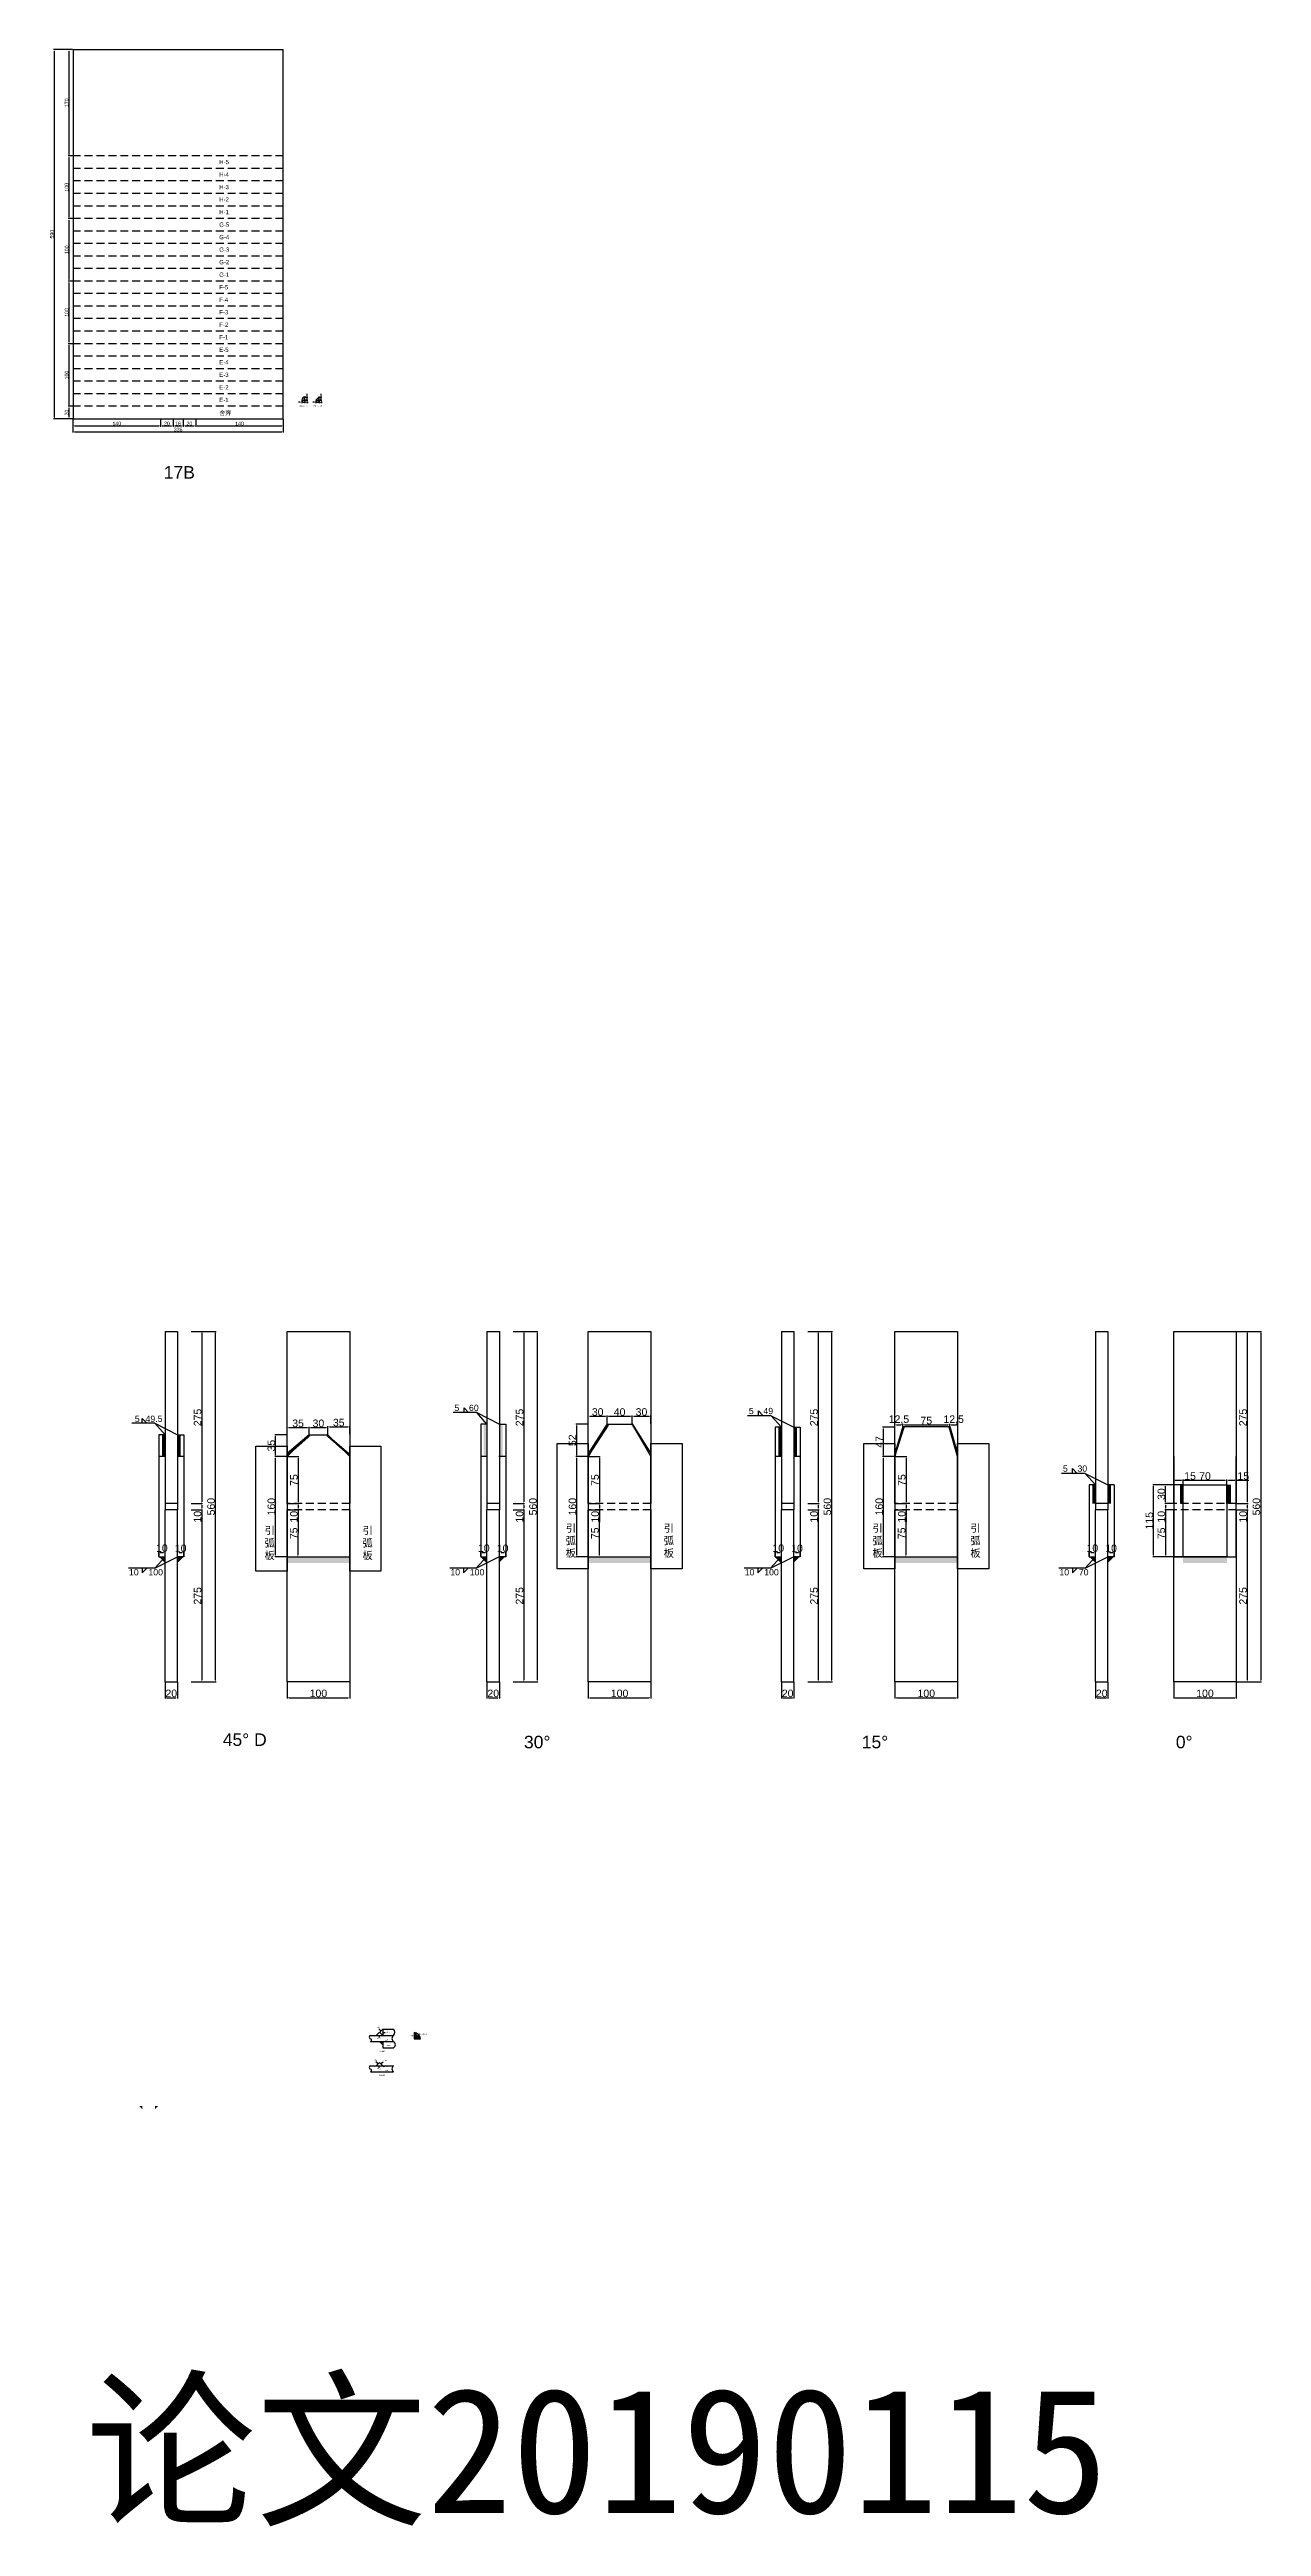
# Model space of a CAD drawing. Header units: millimetres. Extents: x 1455 to 24185, y -7314 to 4772.
# Drawn here: x 18377 to 20313, y -6700 to -2743 of the extents above; entities that cross this region are included whole.
import ezdxf

# ---------------------------------------------------------------- set-up
doc = ezdxf.new("R2010")
doc.units = ezdxf.units.MM
doc.linetypes.add('DASHED', pattern=[19.05, 12.7, -6.35])
for name, color, linetype in [('尺寸标注', 6, 'Continuous'), ('标号', 4, 'Continuous'), ('焊缝', 250, 'Continuous')]:
    doc.layers.add(name, color=color, linetype=linetype)
doc.styles.get("Standard").update_dxf_attribs({"font": 'arial.ttf'})
doc.dimstyles.new('ISO-25', dxfattribs={"dimtxt": 5, "dimasz": 2.5, "dimexe": 1.25, "dimexo": 0.625, "dimtad": 1, "dimtxsty": 'Standard', "dimcen": 2.5, "dimadec": 0, "dimazin": 0, "dimtfac": 1, "dimtmove": 0, "dimatfit": 3, "dimfxl": 1, "dimarcsym": 0})
doc.dimstyles.new('ISO-25-JHF', dxfattribs={"dimtxt": 12, "dimasz": 2.5, "dimexe": 1.25, "dimexo": 0.625, "dimtad": 1, "dimtxsty": 'Standard', "dimcen": 2.5, "dimadec": 0, "dimazin": 0, "dimtfac": 1, "dimtmove": 0, "dimatfit": 3, "dimfxl": 1, "dimarcsym": 0})
doc.dimstyles.new('ISO-25-old', dxfattribs={"dimtxt": 6, "dimasz": 2.5, "dimexe": 1.25, "dimexo": 0.625, "dimtad": 1, "dimtxsty": 'Standard', "dimcen": 2.5, "dimadec": 0, "dimazin": 0, "dimtfac": 1, "dimtmove": 0, "dimatfit": 3, "dimfxl": 1, "dimarcsym": 0})

msp = doc.modelspace()

# ---------------------------------------------------------------- texts
for s, height, p in [('H-5', 6.8359, (18648.197, -2925.812)), ('H-4', 6.8359, (18648.197, -2945.812)), ('H-3', 6.8359, (18648.197, -2965.812)), ('H-2', 6.8359, (18648.197, -2985.812)), ('H-1', 6.8359, (18648.197, -3005.812)), ('G-5', 6.8359, (18648.197, -3025.812)), ('G-4', 6.8359, (18648.197, -3045.812)), ('G-3', 6.8359, (18648.197, -3065.812)), ('G-2', 6.8359, (18648.197, -3085.812)), ('G-1', 6.8359, (18648.197, -3105.812)), ('F-5', 6.8359, (18648.197, -3125.812)), ('F-4', 6.8359, (18648.197, -3145.812)), ('F-3', 6.8359, (18648.197, -3165.812)), ('F-2', 6.8359, (18648.197, -3185.812)), ('F-1', 6.8359, (18648.197, -3205.812)), ('E-5', 6.8359, (18648.197, -3225.812)), ('E-4', 6.8359, (18648.197, -3245.812)), ('E-3', 6.8359, (18648.197, -3265.812)), ('E-2', 6.8359, (18648.197, -3285.812)), ('舍弃', 6.8359, (18648.197, -3326.901)), ('E-1', 6.8359, (18648.197, -3305.812)), ('焊脚尺寸加工前', 1.3672, (18776.218, -3312.959)), ('焊脚尺寸加工后', 1.3672, (18798.895, -3312.959))]:
    msp.add_text(s, height=height).set_placement(p)
for s, width, insert, char_height, attachment_point in [('\\pt18;{\\H1.66667x;5}    {\\H1.66667x;49.5}', 68.30832, (18513.261, -4925.544), 6, 1), ('5    60', 68.30832, (19023.847, -4908.052), 10, 1), ('5    49', 68.30832, (19494.269, -4913.052), 10, 1), ('5    30', 68.30832, (19996.058, -5005.052), 10, 1), ('{\\fSimSun|b0|i0|c134|p2;引\\P弧\\P板}', 70.10425, (18720.542, -5103.014), 12, 1), ('{\\fSimSun|b0|i0|c134|p2;引\\P弧\\P板}', 70.10425, (18877.039, -5103.014), 12, 1), ('{\\fSimSun|b0|i0|c134|p2;引\\P弧\\P板}', 70.10425, (19201.76, -5099.257), 12, 1), ('{\\fSimSun|b0|i0|c134|p2;引\\P弧\\P板}', 70.10425, (19358.257, -5099.257), 12, 1), ('{\\fSimSun|b0|i0|c134|p2;引\\P弧\\P板}', 70.10425, (19691.775, -5099.257), 12, 1), ('{\\fSimSun|b0|i0|c134|p2;引\\P弧\\P板}', 70.10425, (19848.271, -5099.257), 12, 1), ('\\pt0;10    100', 68.30832, (18503.895, -5180.804), 10, 7), ('\\pt0;10    100', 68.30832, (19017.368, -5180.804), 10, 7), ('\\pt0;10    100', 68.30832, (19487.79, -5180.804), 10, 7), ('\\pt0;10    70', 68.30832, (19990.461, -5180.804), 10, 7), ('45° D', 70.10425, (18653.801, -5433.234), 20, 1), ('30° ', 70.10425, (19135.019, -5436.99), 20, 1), ('15° ', 70.10425, (19674.757, -5436.99), 20, 1), ('0° ', 70.10425, (20176.546, -5436.99), 20, 1), ('{\\fSimSun|b0|i0|c134|p2;斜边}', 19.58817, (18900.388, -5902.003), 1.5, 1), ('{\\fSimSun|b0|i0|c134|p2;剪切边}', 19.58817, (18900.615, -5919.809), 1.5, 1), ('{\\fSimSun|b0|i0|c134|p2;主板}', 19.58817, (18913.054, -5922.389), 1.5, 1), ('{\\fSimSun|b0|i0|c134|p2;受拉边}', 19.58817, (18915.022, -5909.739), 1.5, 1), ('{\\fSimSun|b0|i0|c134|p2;搭接板}', 19.58817, (18915.792, -5931.144), 1.5, 1), ('{\\fSimSun|b0|i0|c134|p2;H=5mm}', 19.58817, (18952.641, -5915.486), 1.5, 1), ('{\\fSimSun|b0|i0|c134|p2;将余高切平}', 19.58817, (18969.283, -5913.173), 1.5, 1), ('{\\fSimSun|b0|i0|c134|p2;斜边}', 19.58817, (18895.928, -5954.815), 1.5, 1), ('{\\fSimSun|b0|i0|c134|p2;剪切边}', 19.58817, (18900.615, -5968.317), 1.5, 1), ('{\\fSimSun|b0|i0|c134|p2;试验前测量}', 19.58817, (18902.961, -5940.572), 1.5, 1), ('{\\fSimSun|b0|i0|c134|p2;断裂面}', 19.58817, (18910.73, -5954.982), 1.5, 1), ('{\\fSimSun|b0|i0|c134|p2;断裂角度}', 19.58817, (18911.896, -5964.593), 1.5, 1), ('{\\fSimSun|b0|i0|c134|p2;主板}', 19.58817, (18913.054, -5970.897), 1.5, 1), ('{\\fSimSun|b0|i0|c134|p2;试验后测量}', 19.58817, (18902.961, -5978.458), 1.5, 1), ('{\\fSimSun|b0|i0|c134|p2;论文20190115}', 2644.50631, (18434.239, -6479.091), 200, 1)]:
    msp.add_mtext_dynamic_manual_height_columns(s, width=width, gutter_width=12.5, heights=[0], dxfattribs=dict(insert=insert, char_height=char_height, attachment_point=attachment_point))
at = {"layer": '标号', "insert": (18559.549, -3408.287), "char_height": 20, "attachment_point": 1}
msp.add_mtext_dynamic_manual_height_columns('17B', width=70.10425, gutter_width=12.5, heights=[0], dxfattribs=at)

# ---------------------------------------------------------------- blocks, each defined once
blk = doc.blocks.new('*D2588')
at = {"color": 0, "lineweight": -2, "transparency": 16777216}
for p, q in [((18756, -4990.9), (18736.9, -4990.9)), ((18738.2, -5148.4), (18738.2, -4993.4)), ((18756, -5150.9), (18736.9, -5150.9))]:
    blk.add_line(p, q, dxfattribs=at)
at = {"color": 0, "transparency": 16777216}
for points in [[(18737.7, -4993.4), (18738.6, -4993.4), (18738.2, -4990.9)], [(18737.7, -5148.4), (18738.6, -5148.4), (18738.2, -5150.9)]]:
    blk.add_solid(points, dxfattribs=at)
at = {"layer": 'Defpoints', "color": 0, "transparency": 16777216}
for p in [(18738.2, -4990.9), (18756.6, -4990.9), (18756.6, -5150.9)]:
    blk.add_point(p, dxfattribs=at)
at = {"color": 0, "transparency": 16777216, "insert": (18731.4, -5070.9), "char_height": 12, "attachment_point": 5, "rotation": 90}
blk.add_mtext('160', dxfattribs=at)
blk = doc.blocks.new('*D2195')
at = {"color": 0, "lineweight": -2, "transparency": 16777216}
for p, q in [((18756, -4955.9), (18736.9, -4955.9)), ((18738.2, -4988.4), (18738.2, -4958.4)), ((18756, -4990.9), (18736.9, -4990.9))]:
    blk.add_line(p, q, dxfattribs=at)
at = {"color": 0, "transparency": 16777216}
for points in [[(18737.7, -4958.4), (18738.6, -4958.4), (18738.2, -4955.9)], [(18737.7, -4988.4), (18738.6, -4988.4), (18738.2, -4990.9)]]:
    blk.add_solid(points, dxfattribs=at)
at = {"layer": 'Defpoints', "color": 0, "transparency": 16777216}
for p in [(18738.2, -4955.9), (18756.6, -4955.9), (18756.6, -4990.9)]:
    blk.add_point(p, dxfattribs=at)
at = {"color": 0, "transparency": 16777216, "insert": (18731.4, -4973.4), "char_height": 12, "attachment_point": 5, "rotation": 90}
blk.add_mtext('35', dxfattribs=at)
blk = doc.blocks.new('*D2589')
at = {"color": 0, "lineweight": -2, "transparency": 16777216}
for p, q in [((18756.6, -4955.3), (18756.6, -4943.3)), ((18759.1, -4944.6), (18789.1, -4944.6)), ((18791.6, -4955.3), (18791.6, -4943.3))]:
    blk.add_line(p, q, dxfattribs=at)
at = {"color": 0, "transparency": 16777216}
for points in [[(18759.1, -4944.1), (18759.1, -4945), (18756.6, -4944.6)], [(18789.1, -4944.1), (18789.1, -4945), (18791.6, -4944.6)]]:
    blk.add_solid(points, dxfattribs=at)
at = {"layer": 'Defpoints', "color": 0, "transparency": 16777216}
for p in [(18791.6, -4944.6), (18756.6, -4955.9), (18791.6, -4955.9)]:
    blk.add_point(p, dxfattribs=at)
at = {"color": 0, "transparency": 16777216, "insert": (18774.1, -4937.8), "char_height": 12, "attachment_point": 5}
blk.add_mtext('35', dxfattribs=at)
blk = doc.blocks.new('*D2590')
at = {"color": 0, "lineweight": -2, "transparency": 16777216}
for p, q in [((18791.6, -4955.3), (18791.6, -4943.3)), ((18794.1, -4944.6), (18819.1, -4944.6)), ((18821.6, -4955.3), (18821.6, -4943.3))]:
    blk.add_line(p, q, dxfattribs=at)
at = {"color": 0, "transparency": 16777216}
for points in [[(18794.1, -4944.1), (18794.1, -4945), (18791.6, -4944.6)], [(18819.1, -4944.1), (18819.1, -4945), (18821.6, -4944.6)]]:
    blk.add_solid(points, dxfattribs=at)
at = {"layer": 'Defpoints', "color": 0, "transparency": 16777216}
for p in [(18821.6, -4944.6), (18791.6, -4955.9), (18821.6, -4955.9)]:
    blk.add_point(p, dxfattribs=at)
at = {"color": 0, "transparency": 16777216, "insert": (18806.6, -4937.8), "char_height": 12, "attachment_point": 5}
blk.add_mtext('30', dxfattribs=at)
blk = doc.blocks.new('*D2196')
at = {"color": 0, "lineweight": -2, "transparency": 16777216}
for p, q in [((18821.6, -4955.3), (18821.6, -4942.1)), ((18824.1, -4943.3), (18854.1, -4943.3)), ((18856.6, -4955.3), (18856.6, -4942.1))]:
    blk.add_line(p, q, dxfattribs=at)
at = {"color": 0, "transparency": 16777216}
for points in [[(18824.1, -4942.9), (18824.1, -4943.7), (18821.6, -4943.3)], [(18854.1, -4942.9), (18854.1, -4943.7), (18856.6, -4943.3)]]:
    blk.add_solid(points, dxfattribs=at)
at = {"layer": 'Defpoints', "color": 0, "transparency": 16777216}
for p in [(18856.6, -4943.3), (18821.6, -4955.9), (18856.6, -4955.9)]:
    blk.add_point(p, dxfattribs=at)
at = {"color": 0, "transparency": 16777216, "insert": (18839.1, -4936.6), "char_height": 12, "attachment_point": 5}
blk.add_mtext('35', dxfattribs=at)
blk = doc.blocks.new('*D2593')
at = {"color": 0, "lineweight": -2, "transparency": 16777216}
for p, q in [((18561.5, -5351.5), (18561.5, -5377.3)), ((18564, -5376.1), (18579, -5376.1)), ((18581.5, -5351.5), (18581.5, -5377.3))]:
    blk.add_line(p, q, dxfattribs=at)
at = {"color": 0, "transparency": 16777216}
for points in [[(18564, -5375.7), (18564, -5376.5), (18561.5, -5376.1)], [(18579, -5375.7), (18579, -5376.5), (18581.5, -5376.1)]]:
    blk.add_solid(points, dxfattribs=at)
at = {"layer": 'Defpoints', "color": 0, "transparency": 16777216}
for p in [(18561.5, -5350.9), (18581.5, -5350.9), (18581.5, -5376.1)]:
    blk.add_point(p, dxfattribs=at)
at = {"color": 0, "transparency": 16777216, "insert": (18571.5, -5369.3), "char_height": 12, "attachment_point": 5}
blk.add_mtext('20', dxfattribs=at)
blk = doc.blocks.new('*D2594')
at = {"color": 0, "lineweight": -2, "transparency": 16777216}
for p, q in [((18551.5, -5150.3), (18551.5, -5142.8)), ((18554, -5144), (18559, -5144)), ((18561.5, -5150.3), (18561.5, -5142.8))]:
    blk.add_line(p, q, dxfattribs=at)
at = {"color": 0, "transparency": 16777216}
for points in [[(18554, -5143.6), (18554, -5144.4), (18551.5, -5144)], [(18559, -5143.6), (18559, -5144.4), (18561.5, -5144)]]:
    blk.add_solid(points, dxfattribs=at)
at = {"layer": 'Defpoints', "color": 0, "transparency": 16777216}
for p in [(18561.5, -5144), (18551.5, -5150.9), (18561.5, -5150.9)]:
    blk.add_point(p, dxfattribs=at)
at = {"color": 0, "transparency": 16777216, "insert": (18556.5, -5137.2), "char_height": 12, "attachment_point": 5}
blk.add_mtext('10', dxfattribs=at)
blk = doc.blocks.new('*D2595')
at = {"color": 0, "lineweight": -2, "transparency": 16777216}
for p, q in [((18581.5, -5150.3), (18581.5, -5143)), ((18584, -5144.2), (18589, -5144.2)), ((18591.5, -5150.3), (18591.5, -5143))]:
    blk.add_line(p, q, dxfattribs=at)
at = {"color": 0, "transparency": 16777216}
for points in [[(18584, -5143.8), (18584, -5144.6), (18581.5, -5144.2)], [(18589, -5143.8), (18589, -5144.6), (18591.5, -5144.2)]]:
    blk.add_solid(points, dxfattribs=at)
at = {"layer": 'Defpoints', "color": 0, "transparency": 16777216}
for p in [(18591.5, -5144.2), (18581.5, -5150.9), (18591.5, -5150.9)]:
    blk.add_point(p, dxfattribs=at)
at = {"color": 0, "transparency": 16777216, "insert": (18586.5, -5137.5), "char_height": 12, "attachment_point": 5}
blk.add_mtext('10', dxfattribs=at)
blk = doc.blocks.new('*D2600')
at = {"color": 0, "lineweight": -2, "transparency": 16777216}
for p, q in [((18757.2, -4990.9), (18775.5, -4990.9)), ((18774.2, -4993.4), (18774.2, -5063.4)), ((18757.2, -5065.9), (18775.5, -5065.9))]:
    blk.add_line(p, q, dxfattribs=at)
at = {"color": 0, "transparency": 16777216}
for points in [[(18773.8, -4993.4), (18774.7, -4993.4), (18774.2, -4990.9)], [(18773.8, -5063.4), (18774.7, -5063.4), (18774.2, -5065.9)]]:
    blk.add_solid(points, dxfattribs=at)
at = {"layer": 'Defpoints', "color": 0, "transparency": 16777216}
for p in [(18756.6, -4990.9), (18756.6, -5065.9), (18774.2, -5065.9)]:
    blk.add_point(p, dxfattribs=at)
at = {"color": 0, "transparency": 16777216, "insert": (18767.5, -5028.4), "char_height": 12, "attachment_point": 5, "rotation": 90}
blk.add_mtext('75', dxfattribs=at)
blk = doc.blocks.new('*D2601')
at = {"color": 0, "lineweight": -2, "transparency": 16777216}
for p, q in [((18757.2, -5065.9), (18775.5, -5065.9)), ((18757.2, -5075.9), (18775.5, -5075.9)), ((18774.2, -5068.4), (18774.2, -5073.4)), ((18774.2, -5075.9), (18774.2, -5095.7))]:
    blk.add_line(p, q, dxfattribs=at)
at = {"color": 0, "transparency": 16777216}
for points in [[(18773.8, -5068.4), (18774.7, -5068.4), (18774.2, -5065.9)], [(18773.8, -5073.4), (18774.7, -5073.4), (18774.2, -5075.9)]]:
    blk.add_solid(points, dxfattribs=at)
at = {"layer": 'Defpoints', "color": 0, "transparency": 16777216}
for p in [(18756.6, -5065.9), (18756.6, -5075.9), (18774.2, -5075.9)]:
    blk.add_point(p, dxfattribs=at)
at = {"color": 0, "transparency": 16777216, "insert": (18767.5, -5087), "char_height": 12, "attachment_point": 5, "rotation": 90}
blk.add_mtext('10', dxfattribs=at)
blk = doc.blocks.new('*D2199')
at = {"color": 0, "lineweight": -2, "transparency": 16777216}
for p, q in [((18757.2, -5075.9), (18775.4, -5076)), ((18774.1, -5078.5), (18773.8, -5148.5)), ((18756.9, -5150.9), (18775, -5151))]:
    blk.add_line(p, q, dxfattribs=at)
at = {"color": 0, "transparency": 16777216}
for points in [[(18773.7, -5078.5), (18774.5, -5078.5), (18774.1, -5076)], [(18773.4, -5148.5), (18774.2, -5148.5), (18773.8, -5151)]]:
    blk.add_solid(points, dxfattribs=at)
at = {"layer": 'Defpoints', "color": 0, "transparency": 16777216}
for p in [(18756.6, -5075.9), (18756.2, -5150.9), (18773.8, -5151)]:
    blk.add_point(p, dxfattribs=at)
at = {"color": 0, "transparency": 16777216, "insert": (18767.2, -5113.4), "char_height": 12, "attachment_point": 5, "rotation": 89.7211}
blk.add_mtext('75', dxfattribs=at)
blk = doc.blocks.new('*D2625')
at = {"color": 0, "lineweight": -2, "transparency": 16777216}
for p, q in [((19075.9, -5351.5), (19075.9, -5377.3)), ((19078.4, -5376.1), (19093.4, -5376.1)), ((19095.9, -5351.5), (19095.9, -5377.3))]:
    blk.add_line(p, q, dxfattribs=at)
at = {"color": 0, "transparency": 16777216}
for points in [[(19078.4, -5375.7), (19078.4, -5376.5), (19075.9, -5376.1)], [(19093.4, -5375.7), (19093.4, -5376.5), (19095.9, -5376.1)]]:
    blk.add_solid(points, dxfattribs=at)
at = {"layer": 'Defpoints', "color": 0, "transparency": 16777216}
for p in [(19075.9, -5350.9), (19095.9, -5350.9), (19095.9, -5376.1)]:
    blk.add_point(p, dxfattribs=at)
at = {"color": 0, "transparency": 16777216, "insert": (19085.9, -5369.3), "char_height": 12, "attachment_point": 5}
blk.add_mtext('20', dxfattribs=at)
blk = doc.blocks.new('*D2626')
at = {"color": 0, "lineweight": -2, "transparency": 16777216}
for p, q in [((19065.9, -5150.3), (19065.9, -5142.8)), ((19068.4, -5144), (19073.4, -5144)), ((19075.9, -5150.3), (19075.9, -5142.8))]:
    blk.add_line(p, q, dxfattribs=at)
at = {"color": 0, "transparency": 16777216}
for points in [[(19068.4, -5143.6), (19068.4, -5144.4), (19065.9, -5144)], [(19073.4, -5143.6), (19073.4, -5144.4), (19075.9, -5144)]]:
    blk.add_solid(points, dxfattribs=at)
at = {"layer": 'Defpoints', "color": 0, "transparency": 16777216}
for p in [(19075.9, -5144), (19065.9, -5150.9), (19075.9, -5150.9)]:
    blk.add_point(p, dxfattribs=at)
at = {"color": 0, "transparency": 16777216, "insert": (19070.9, -5137.2), "char_height": 12, "attachment_point": 5}
blk.add_mtext('10', dxfattribs=at)
blk = doc.blocks.new('*D2627')
at = {"color": 0, "lineweight": -2, "transparency": 16777216}
for p, q in [((19095.9, -5150.3), (19095.9, -5143)), ((19098.4, -5144.2), (19103.4, -5144.2)), ((19105.9, -5150.3), (19105.9, -5143))]:
    blk.add_line(p, q, dxfattribs=at)
at = {"color": 0, "transparency": 16777216}
for points in [[(19098.4, -5143.8), (19098.4, -5144.6), (19095.9, -5144.2)], [(19103.4, -5143.8), (19103.4, -5144.6), (19105.9, -5144.2)]]:
    blk.add_solid(points, dxfattribs=at)
at = {"layer": 'Defpoints', "color": 0, "transparency": 16777216}
for p in [(19105.9, -5144.2), (19095.9, -5150.9), (19105.9, -5150.9)]:
    blk.add_point(p, dxfattribs=at)
at = {"color": 0, "transparency": 16777216, "insert": (19100.9, -5137.5), "char_height": 12, "attachment_point": 5}
blk.add_mtext('10', dxfattribs=at)
blk = doc.blocks.new('*D2212')
at = {"color": 0, "lineweight": -2, "transparency": 16777216}
for p, q in [((19237.2, -4938.9), (19218.1, -4938.9)), ((19219.4, -4988.4), (19219.4, -4941.4)), ((19237.2, -4990.9), (19218.1, -4990.9))]:
    blk.add_line(p, q, dxfattribs=at)
at = {"color": 0, "transparency": 16777216}
for points in [[(19219, -4941.4), (19219.8, -4941.4), (19219.4, -4938.9)], [(19219, -4988.4), (19219.8, -4988.4), (19219.4, -4990.9)]]:
    blk.add_solid(points, dxfattribs=at)
at = {"layer": 'Defpoints', "color": 0, "transparency": 16777216}
for p in [(19219.4, -4938.9), (19237.8, -4938.9), (19237.8, -4990.9)]:
    blk.add_point(p, dxfattribs=at)
at = {"color": 0, "transparency": 16777216, "insert": (19212.6, -4964.9), "char_height": 12, "attachment_point": 5, "rotation": 90}
blk.add_mtext('52', dxfattribs=at)
blk = doc.blocks.new('*D2635')
at = {"color": 0, "lineweight": -2, "transparency": 16777216}
for p, q in [((19237.8, -4938.3), (19237.8, -4925.2)), ((19240.3, -4926.5), (19265.3, -4926.5)), ((19267.8, -4938.3), (19267.8, -4925.2))]:
    blk.add_line(p, q, dxfattribs=at)
at = {"color": 0, "transparency": 16777216}
for points in [[(19240.3, -4926.1), (19240.3, -4926.9), (19237.8, -4926.5)], [(19265.3, -4926.1), (19265.3, -4926.9), (19267.8, -4926.5)]]:
    blk.add_solid(points, dxfattribs=at)
at = {"layer": 'Defpoints', "color": 0, "transparency": 16777216}
for p in [(19237.8, -4938.9), (19267.8, -4926.5), (19267.8, -4938.9)]:
    blk.add_point(p, dxfattribs=at)
at = {"color": 0, "transparency": 16777216, "insert": (19252.8, -4919.7), "char_height": 12, "attachment_point": 5}
blk.add_mtext('30', dxfattribs=at)
blk = doc.blocks.new('*D2636')
at = {"color": 0, "lineweight": -2, "transparency": 16777216}
for p, q in [((19267.8, -4938.3), (19267.8, -4925.2)), ((19270.3, -4926.4), (19305.3, -4926.4)), ((19307.8, -4938.3), (19307.8, -4925.2))]:
    blk.add_line(p, q, dxfattribs=at)
at = {"color": 0, "transparency": 16777216}
for points in [[(19270.3, -4926), (19270.3, -4926.9), (19267.8, -4926.4)], [(19305.3, -4926), (19305.3, -4926.9), (19307.8, -4926.4)]]:
    blk.add_solid(points, dxfattribs=at)
at = {"layer": 'Defpoints', "color": 0, "transparency": 16777216}
for p in [(19267.8, -4938.9), (19307.8, -4926.4), (19307.8, -4938.9)]:
    blk.add_point(p, dxfattribs=at)
at = {"color": 0, "transparency": 16777216, "insert": (19287.8, -4919.7), "char_height": 12, "attachment_point": 5}
blk.add_mtext('40', dxfattribs=at)
blk = doc.blocks.new('*D2213')
at = {"color": 0, "lineweight": -2, "transparency": 16777216}
for p, q in [((19307.8, -4938.3), (19307.8, -4925.2)), ((19310.3, -4926.4), (19335.3, -4926.4)), ((19337.8, -4938.3), (19337.8, -4925.2))]:
    blk.add_line(p, q, dxfattribs=at)
at = {"color": 0, "transparency": 16777216}
for points in [[(19310.3, -4926), (19310.3, -4926.9), (19307.8, -4926.4)], [(19335.3, -4926), (19335.3, -4926.9), (19337.8, -4926.4)]]:
    blk.add_solid(points, dxfattribs=at)
at = {"layer": 'Defpoints', "color": 0, "transparency": 16777216}
for p in [(19307.8, -4938.9), (19337.8, -4926.4), (19337.8, -4938.9)]:
    blk.add_point(p, dxfattribs=at)
at = {"color": 0, "transparency": 16777216, "insert": (19322.8, -4919.7), "char_height": 12, "attachment_point": 5}
blk.add_mtext('30', dxfattribs=at)
blk = doc.blocks.new('*D2641')
at = {"color": 0, "lineweight": -2, "transparency": 16777216}
for p, q in [((19546.3, -5351.5), (19546.3, -5377.3)), ((19548.8, -5376.1), (19563.8, -5376.1)), ((19566.3, -5351.5), (19566.3, -5377.3))]:
    blk.add_line(p, q, dxfattribs=at)
at = {"color": 0, "transparency": 16777216}
for points in [[(19548.8, -5375.7), (19548.8, -5376.5), (19546.3, -5376.1)], [(19563.8, -5375.7), (19563.8, -5376.5), (19566.3, -5376.1)]]:
    blk.add_solid(points, dxfattribs=at)
at = {"layer": 'Defpoints', "color": 0, "transparency": 16777216}
for p in [(19546.3, -5350.9), (19566.3, -5350.9), (19566.3, -5376.1)]:
    blk.add_point(p, dxfattribs=at)
at = {"color": 0, "transparency": 16777216, "insert": (19556.3, -5369.3), "char_height": 12, "attachment_point": 5}
blk.add_mtext('20', dxfattribs=at)
blk = doc.blocks.new('*D2642')
at = {"color": 0, "lineweight": -2, "transparency": 16777216}
for p, q in [((19536.3, -5150.3), (19536.3, -5142.8)), ((19538.8, -5144), (19543.8, -5144)), ((19546.3, -5150.3), (19546.3, -5142.8))]:
    blk.add_line(p, q, dxfattribs=at)
at = {"color": 0, "transparency": 16777216}
for points in [[(19538.8, -5143.6), (19538.8, -5144.4), (19536.3, -5144)], [(19543.8, -5143.6), (19543.8, -5144.4), (19546.3, -5144)]]:
    blk.add_solid(points, dxfattribs=at)
at = {"layer": 'Defpoints', "color": 0, "transparency": 16777216}
for p in [(19546.3, -5144), (19536.3, -5150.9), (19546.3, -5150.9)]:
    blk.add_point(p, dxfattribs=at)
at = {"color": 0, "transparency": 16777216, "insert": (19541.3, -5137.2), "char_height": 12, "attachment_point": 5}
blk.add_mtext('10', dxfattribs=at)
blk = doc.blocks.new('*D2643')
at = {"color": 0, "lineweight": -2, "transparency": 16777216}
for p, q in [((19566.3, -5150.3), (19566.3, -5143)), ((19568.8, -5144.2), (19573.8, -5144.2)), ((19576.3, -5150.3), (19576.3, -5143))]:
    blk.add_line(p, q, dxfattribs=at)
at = {"color": 0, "transparency": 16777216}
for points in [[(19568.8, -5143.8), (19568.8, -5144.6), (19566.3, -5144.2)], [(19573.8, -5143.8), (19573.8, -5144.6), (19576.3, -5144.2)]]:
    blk.add_solid(points, dxfattribs=at)
at = {"layer": 'Defpoints', "color": 0, "transparency": 16777216}
for p in [(19576.3, -5144.2), (19566.3, -5150.9), (19576.3, -5150.9)]:
    blk.add_point(p, dxfattribs=at)
at = {"color": 0, "transparency": 16777216, "insert": (19571.3, -5137.5), "char_height": 12, "attachment_point": 5}
blk.add_mtext('10', dxfattribs=at)
blk = doc.blocks.new('*D2219')
at = {"color": 0, "lineweight": -2, "transparency": 16777216}
for p, q in [((19727.2, -4943.9), (19708.1, -4943.9)), ((19709.4, -4988.4), (19709.4, -4946.4)), ((19727.2, -4990.9), (19708.1, -4990.9))]:
    blk.add_line(p, q, dxfattribs=at)
at = {"color": 0, "transparency": 16777216}
for points in [[(19709, -4946.4), (19709.8, -4946.4), (19709.4, -4943.9)], [(19709, -4988.4), (19709.8, -4988.4), (19709.4, -4990.9)]]:
    blk.add_solid(points, dxfattribs=at)
at = {"layer": 'Defpoints', "color": 0, "transparency": 16777216}
for p in [(19709.4, -4943.9), (19727.8, -4943.9), (19727.8, -4990.9)]:
    blk.add_point(p, dxfattribs=at)
at = {"color": 0, "transparency": 16777216, "insert": (19702.8, -4967.4), "char_height": 12, "attachment_point": 5, "rotation": 89.9999}
blk.add_mtext('47', dxfattribs=at)
blk = doc.blocks.new('*D2220')
at = {"color": 0, "lineweight": -2, "transparency": 16777216}
for p, q in [((19727.8, -4942.9), (19727.8, -4938.8)), ((19730.3, -4940), (19737.8, -4940)), ((19740.3, -4942.9), (19740.3, -4938.8))]:
    blk.add_line(p, q, dxfattribs=at)
at = {"color": 0, "transparency": 16777216}
for points in [[(19730.3, -4939.6), (19730.3, -4940.5), (19727.8, -4940)], [(19737.8, -4939.6), (19737.8, -4940.5), (19740.3, -4940)]]:
    blk.add_solid(points, dxfattribs=at)
at = {"layer": 'Defpoints', "color": 0, "transparency": 16777216}
for p in [(19727.8, -4943.5), (19740.3, -4940), (19740.3, -4943.5)]:
    blk.add_point(p, dxfattribs=at)
at = {"color": 0, "transparency": 16777216, "insert": (19734.1, -4932.2), "char_height": 12, "attachment_point": 5}
blk.add_mtext('12,5', dxfattribs=at)
blk = doc.blocks.new('*D2221')
at = {"color": 0, "lineweight": -2, "transparency": 16777216}
for p, q in [((19740.3, -4942.9), (19740.3, -4938.8)), ((19742.8, -4940), (19812.8, -4940)), ((19815.3, -4942.9), (19815.3, -4938.8))]:
    blk.add_line(p, q, dxfattribs=at)
at = {"color": 0, "transparency": 16777216}
for points in [[(19742.8, -4939.6), (19742.8, -4940.5), (19740.3, -4940)], [(19812.8, -4939.6), (19812.8, -4940.5), (19815.3, -4940)]]:
    blk.add_solid(points, dxfattribs=at)
at = {"layer": 'Defpoints', "color": 0, "transparency": 16777216}
for p in [(19740.3, -4943.5), (19815.3, -4940), (19815.3, -4943.5)]:
    blk.add_point(p, dxfattribs=at)
at = {"color": 0, "transparency": 16777216, "insert": (19777.8, -4933.3), "char_height": 12, "attachment_point": 5}
blk.add_mtext('75', dxfattribs=at)
blk = doc.blocks.new('*D2222')
at = {"color": 0, "lineweight": -2, "transparency": 16777216}
for p, q in [((19815.3, -4942.3), (19815.3, -4938.8)), ((19817.8, -4940), (19825.3, -4940)), ((19827.8, -4942.3), (19827.8, -4938.8))]:
    blk.add_line(p, q, dxfattribs=at)
at = {"color": 0, "transparency": 16777216}
for points in [[(19817.8, -4939.6), (19817.8, -4940.5), (19815.3, -4940)], [(19825.3, -4939.6), (19825.3, -4940.5), (19827.8, -4940)]]:
    blk.add_solid(points, dxfattribs=at)
at = {"layer": 'Defpoints', "color": 0, "transparency": 16777216}
for p in [(19815.3, -4942.9), (19827.8, -4940), (19827.8, -4942.9)]:
    blk.add_point(p, dxfattribs=at)
at = {"color": 0, "transparency": 16777216, "insert": (19821.6, -4932.2), "char_height": 12, "attachment_point": 5}
blk.add_mtext('12,5', dxfattribs=at)
blk = doc.blocks.new('*D2651')
at = {"color": 0, "lineweight": -2, "transparency": 16777216}
for p, q in [((20273.8, -4790.9), (20291.9, -4790.9)), ((20290.6, -4793.4), (20290.6, -5063.4)), ((20273.8, -5065.9), (20291.9, -5065.9))]:
    blk.add_line(p, q, dxfattribs=at)
at = {"color": 0, "transparency": 16777216}
for points in [[(20290.2, -4793.4), (20291, -4793.4), (20290.6, -4790.9)], [(20290.2, -5063.4), (20291, -5063.4), (20290.6, -5065.9)]]:
    blk.add_solid(points, dxfattribs=at)
at = {"layer": 'Defpoints', "color": 0, "transparency": 16777216}
for p in [(20273.1, -4790.9), (20273.1, -5065.9), (20290.6, -5065.9)]:
    blk.add_point(p, dxfattribs=at)
at = {"color": 0, "transparency": 16777216, "insert": (20283.9, -4928.4), "char_height": 12, "attachment_point": 5, "rotation": 90}
blk.add_mtext('275', dxfattribs=at)
blk = doc.blocks.new('*D2652')
at = {"color": 0, "lineweight": -2, "transparency": 16777216}
for p, q in [((20273.8, -5065.9), (20291.9, -5065.9)), ((20273.8, -5075.9), (20291.9, -5075.9)), ((20290.6, -5068.4), (20290.6, -5073.4)), ((20290.6, -5075.9), (20290.6, -5095.7))]:
    blk.add_line(p, q, dxfattribs=at)
at = {"color": 0, "transparency": 16777216}
for points in [[(20290.2, -5068.4), (20291, -5068.4), (20290.6, -5065.9)], [(20290.2, -5073.4), (20291, -5073.4), (20290.6, -5075.9)]]:
    blk.add_solid(points, dxfattribs=at)
at = {"layer": 'Defpoints', "color": 0, "transparency": 16777216}
for p in [(20273.1, -5065.9), (20273.1, -5075.9), (20290.6, -5075.9)]:
    blk.add_point(p, dxfattribs=at)
at = {"color": 0, "transparency": 16777216, "insert": (20283.9, -5087), "char_height": 12, "attachment_point": 5, "rotation": 90}
blk.add_mtext('10', dxfattribs=at)
blk = doc.blocks.new('*D2653')
at = {"color": 0, "lineweight": -2, "transparency": 16777216}
for p, q in [((20273.8, -5075.9), (20291.9, -5075.9)), ((20290.6, -5078.4), (20290.6, -5348.4)), ((20273.8, -5350.9), (20291.9, -5350.9))]:
    blk.add_line(p, q, dxfattribs=at)
at = {"color": 0, "transparency": 16777216}
for points in [[(20290.2, -5078.4), (20291, -5078.4), (20290.6, -5075.9)], [(20290.2, -5348.4), (20291, -5348.4), (20290.6, -5350.9)]]:
    blk.add_solid(points, dxfattribs=at)
at = {"layer": 'Defpoints', "color": 0, "transparency": 16777216}
for p in [(20273.1, -5075.9), (20273.1, -5350.9), (20290.6, -5350.9)]:
    blk.add_point(p, dxfattribs=at)
at = {"color": 0, "transparency": 16777216, "insert": (20283.9, -5213.4), "char_height": 12, "attachment_point": 5, "rotation": 90}
blk.add_mtext('275', dxfattribs=at)
blk = doc.blocks.new('*D2223')
at = {"color": 0, "lineweight": -2, "transparency": 16777216}
for p, q in [((20273.8, -4790.9), (20313.3, -4790.9)), ((20312.1, -4793.4), (20312.1, -5348.4)), ((20273.8, -5350.9), (20313.3, -5350.9))]:
    blk.add_line(p, q, dxfattribs=at)
at = {"color": 0, "transparency": 16777216}
for points in [[(20311.7, -4793.4), (20312.5, -4793.4), (20312.1, -4790.9)], [(20311.7, -5348.4), (20312.5, -5348.4), (20312.1, -5350.9)]]:
    blk.add_solid(points, dxfattribs=at)
at = {"layer": 'Defpoints', "color": 0, "transparency": 16777216}
for p in [(20273.1, -4790.9), (20273.1, -5350.9), (20312.1, -5350.9)]:
    blk.add_point(p, dxfattribs=at)
at = {"color": 0, "transparency": 16777216, "insert": (20305.3, -5070.9), "char_height": 12, "attachment_point": 5, "rotation": 90}
blk.add_mtext('560', dxfattribs=at)
blk = doc.blocks.new('*D2654')
at = {"color": 0, "lineweight": -2, "transparency": 16777216}
for p, q in [((20048.1, -5351.5), (20048.1, -5377.3)), ((20050.6, -5376.1), (20065.6, -5376.1)), ((20068.1, -5351.5), (20068.1, -5377.3))]:
    blk.add_line(p, q, dxfattribs=at)
at = {"color": 0, "transparency": 16777216}
for points in [[(20050.6, -5375.7), (20050.6, -5376.5), (20048.1, -5376.1)], [(20065.6, -5375.7), (20065.6, -5376.5), (20068.1, -5376.1)]]:
    blk.add_solid(points, dxfattribs=at)
at = {"layer": 'Defpoints', "color": 0, "transparency": 16777216}
for p in [(20048.1, -5350.9), (20068.1, -5350.9), (20068.1, -5376.1)]:
    blk.add_point(p, dxfattribs=at)
at = {"color": 0, "transparency": 16777216, "insert": (20058.1, -5369.3), "char_height": 12, "attachment_point": 5}
blk.add_mtext('20', dxfattribs=at)
blk = doc.blocks.new('*D2655')
at = {"color": 0, "lineweight": -2, "transparency": 16777216}
for p, q in [((20038.1, -5150.3), (20038.1, -5142.8)), ((20040.6, -5144), (20045.6, -5144)), ((20048.1, -5150.3), (20048.1, -5142.8))]:
    blk.add_line(p, q, dxfattribs=at)
at = {"color": 0, "transparency": 16777216}
for points in [[(20040.6, -5143.6), (20040.6, -5144.4), (20038.1, -5144)], [(20045.6, -5143.6), (20045.6, -5144.4), (20048.1, -5144)]]:
    blk.add_solid(points, dxfattribs=at)
at = {"layer": 'Defpoints', "color": 0, "transparency": 16777216}
for p in [(20048.1, -5144), (20038.1, -5150.9), (20048.1, -5150.9)]:
    blk.add_point(p, dxfattribs=at)
at = {"color": 0, "transparency": 16777216, "insert": (20043.1, -5137.2), "char_height": 12, "attachment_point": 5}
blk.add_mtext('10', dxfattribs=at)
blk = doc.blocks.new('*D2656')
at = {"color": 0, "lineweight": -2, "transparency": 16777216}
for p, q in [((20068.1, -5150.3), (20068.1, -5143)), ((20070.6, -5144.2), (20075.6, -5144.2)), ((20078.1, -5150.3), (20078.1, -5143))]:
    blk.add_line(p, q, dxfattribs=at)
at = {"color": 0, "transparency": 16777216}
for points in [[(20070.6, -5143.8), (20070.6, -5144.6), (20068.1, -5144.2)], [(20075.6, -5143.8), (20075.6, -5144.6), (20078.1, -5144.2)]]:
    blk.add_solid(points, dxfattribs=at)
at = {"layer": 'Defpoints', "color": 0, "transparency": 16777216}
for p in [(20078.1, -5144.2), (20068.1, -5150.9), (20078.1, -5150.9)]:
    blk.add_point(p, dxfattribs=at)
at = {"color": 0, "transparency": 16777216, "insert": (20073.1, -5137.5), "char_height": 12, "attachment_point": 5}
blk.add_mtext('10', dxfattribs=at)
blk = doc.blocks.new('*D2661')
at = {"color": 0, "lineweight": -2, "transparency": 16777216}
for p, q in [((20187.5, -5035.9), (20139.7, -5035.9)), ((20141, -5148.4), (20141, -5038.4)), ((20187.5, -5150.9), (20139.7, -5150.9))]:
    blk.add_line(p, q, dxfattribs=at)
at = {"color": 0, "transparency": 16777216}
for points in [[(20140.6, -5038.4), (20141.4, -5038.4), (20141, -5035.9)], [(20140.6, -5148.4), (20141.4, -5148.4), (20141, -5150.9)]]:
    blk.add_solid(points, dxfattribs=at)
at = {"layer": 'Defpoints', "color": 0, "transparency": 16777216}
for p in [(20141, -5035.9), (20188.1, -5035.9), (20188.1, -5150.9)]:
    blk.add_point(p, dxfattribs=at)
at = {"color": 0, "transparency": 16777216, "insert": (20134.2, -5093.4), "char_height": 12, "attachment_point": 5, "rotation": 90}
blk.add_mtext('115', dxfattribs=at)
blk = doc.blocks.new('*D2225')
at = {"color": 0, "lineweight": -2, "transparency": 16777216}
for p, q in [((20172.5, -5035.9), (20158.9, -5035.9)), ((20160.2, -5063.4), (20160.2, -5038.4)), ((20172.5, -5065.9), (20158.9, -5065.9))]:
    blk.add_line(p, q, dxfattribs=at)
at = {"color": 0, "transparency": 16777216}
for points in [[(20159.8, -5038.4), (20160.6, -5038.4), (20160.2, -5035.9)], [(20159.8, -5063.4), (20160.6, -5063.4), (20160.2, -5065.9)]]:
    blk.add_solid(points, dxfattribs=at)
at = {"layer": 'Defpoints', "color": 0, "transparency": 16777216}
for p in [(20160.2, -5035.9), (20173.1, -5035.9), (20173.1, -5065.9)]:
    blk.add_point(p, dxfattribs=at)
at = {"color": 0, "transparency": 16777216, "insert": (20153.4, -5050.9), "char_height": 12, "attachment_point": 5, "rotation": 90}
blk.add_mtext('30', dxfattribs=at)
blk = doc.blocks.new('*D2226')
at = {"color": 0, "lineweight": -2, "transparency": 16777216}
for p, q in [((20173.1, -5035.3), (20173.1, -5027.5)), ((20175.6, -5028.7), (20185.6, -5028.7)), ((20188.1, -5035.3), (20188.1, -5027.5)), ((20188.1, -5028.7), (20208, -5028.7))]:
    blk.add_line(p, q, dxfattribs=at)
at = {"color": 0, "transparency": 16777216}
for points in [[(20175.6, -5028.3), (20175.6, -5029.1), (20173.1, -5028.7)], [(20185.6, -5028.3), (20185.6, -5029.1), (20188.1, -5028.7)]]:
    blk.add_solid(points, dxfattribs=at)
at = {"layer": 'Defpoints', "color": 0, "transparency": 16777216}
for p in [(20173.1, -5035.9), (20188.1, -5028.7), (20188.1, -5035.9)]:
    blk.add_point(p, dxfattribs=at)
at = {"color": 0, "transparency": 16777216, "insert": (20199.3, -5022), "char_height": 12, "attachment_point": 5}
blk.add_mtext('15', dxfattribs=at)
blk = doc.blocks.new('*D2227')
at = {"color": 0, "lineweight": -2, "transparency": 16777216}
for p, q in [((20188.1, -5035.3), (20188.1, -5027.5)), ((20190.6, -5028.7), (20255.6, -5028.7)), ((20258.1, -5035.3), (20258.1, -5027.5))]:
    blk.add_line(p, q, dxfattribs=at)
at = {"color": 0, "transparency": 16777216}
for points in [[(20190.6, -5028.3), (20190.6, -5029.1), (20188.1, -5028.7)], [(20255.6, -5028.3), (20255.6, -5029.1), (20258.1, -5028.7)]]:
    blk.add_solid(points, dxfattribs=at)
at = {"layer": 'Defpoints', "color": 0, "transparency": 16777216}
for p in [(20188.1, -5035.9), (20258.1, -5028.7), (20258.1, -5035.9)]:
    blk.add_point(p, dxfattribs=at)
at = {"color": 0, "transparency": 16777216, "insert": (20223.1, -5022), "char_height": 12, "attachment_point": 5}
blk.add_mtext('70', dxfattribs=at)
blk = doc.blocks.new('*D2662')
at = {"color": 0, "lineweight": -2, "transparency": 16777216}
for p, q in [((20258.1, -5035.3), (20258.1, -5027.5)), ((20260.6, -5028.7), (20270.6, -5028.7)), ((20273.1, -5035.3), (20273.1, -5027.5)), ((20273.1, -5028.7), (20293, -5028.7))]:
    blk.add_line(p, q, dxfattribs=at)
at = {"color": 0, "transparency": 16777216}
for points in [[(20260.6, -5028.3), (20260.6, -5029.1), (20258.1, -5028.7)], [(20270.6, -5028.3), (20270.6, -5029.1), (20273.1, -5028.7)]]:
    blk.add_solid(points, dxfattribs=at)
at = {"layer": 'Defpoints', "color": 0, "transparency": 16777216}
for p in [(20258.1, -5035.9), (20273.1, -5028.7), (20273.1, -5035.9)]:
    blk.add_point(p, dxfattribs=at)
at = {"color": 0, "transparency": 16777216, "insert": (20284.3, -5022), "char_height": 12, "attachment_point": 5}
blk.add_mtext('15', dxfattribs=at)
blk = doc.blocks.new('*D2663')
at = {"color": 0, "lineweight": -2, "transparency": 16777216}
for p, q in [((20172.5, -5065.9), (20158.9, -5065.9)), ((20172.5, -5075.9), (20158.9, -5075.9)), ((20160.2, -5068.4), (20160.2, -5073.4)), ((20160.2, -5075.9), (20160.2, -5095.7))]:
    blk.add_line(p, q, dxfattribs=at)
at = {"color": 0, "transparency": 16777216}
for points in [[(20159.8, -5068.4), (20160.6, -5068.4), (20160.2, -5065.9)], [(20159.8, -5073.4), (20160.6, -5073.4), (20160.2, -5075.9)]]:
    blk.add_solid(points, dxfattribs=at)
at = {"layer": 'Defpoints', "color": 0, "transparency": 16777216}
for p in [(20160.2, -5075.9), (20173.1, -5065.9), (20173.1, -5075.9)]:
    blk.add_point(p, dxfattribs=at)
at = {"color": 0, "transparency": 16777216, "insert": (20153.4, -5087), "char_height": 12, "attachment_point": 5, "rotation": 90}
blk.add_mtext('10', dxfattribs=at)
blk = doc.blocks.new('*D2228')
at = {"color": 0, "lineweight": -2, "transparency": 16777216}
for p, q in [((20172.5, -5075.9), (20158.9, -5075.9)), ((20160.2, -5078.4), (20160.2, -5148.4)), ((20172.5, -5150.9), (20158.9, -5150.9))]:
    blk.add_line(p, q, dxfattribs=at)
at = {"color": 0, "transparency": 16777216}
for points in [[(20159.8, -5078.4), (20160.6, -5078.4), (20160.2, -5075.9)], [(20159.8, -5148.4), (20160.6, -5148.4), (20160.2, -5150.9)]]:
    blk.add_solid(points, dxfattribs=at)
at = {"layer": 'Defpoints', "color": 0, "transparency": 16777216}
for p in [(20173.1, -5075.9), (20160.2, -5150.9), (20173.1, -5150.9)]:
    blk.add_point(p, dxfattribs=at)
at = {"color": 0, "transparency": 16777216, "insert": (20153.5, -5113.4), "char_height": 12, "attachment_point": 5, "rotation": 90}
blk.add_mtext('75', dxfattribs=at)
blk = doc.blocks.new('*D2768')
at = {"color": 0, "lineweight": -2, "transparency": 16777216}
for p, q in [((18777.5, -3306.3), (18775, -3306.3)), ((18780, -3303.4), (18780, -3307.5)), ((18780, -3306.3), (18785, -3306.3)), ((18785, -3303.4), (18785, -3307.5)), ((18787.5, -3306.3), (18790, -3306.3))]:
    blk.add_line(p, q, dxfattribs=at)
at = {"color": 0, "transparency": 16777216}
for points in [[(18777.5, -3305.9), (18777.5, -3306.7), (18780, -3306.3)], [(18787.5, -3305.9), (18787.5, -3306.7), (18785, -3306.3)]]:
    blk.add_solid(points, dxfattribs=at)
at = {"layer": 'Defpoints', "color": 0, "transparency": 16777216}
for p in [(18780, -3302.7), (18785, -3302.7), (18785, -3306.3)]:
    blk.add_point(p, dxfattribs=at)
at = {"color": 0, "transparency": 16777216, "insert": (18782.5, -3303.1), "char_height": 5, "attachment_point": 5}
blk.add_mtext('5', dxfattribs=at)
blk = doc.blocks.new('*D2769')
at = {"color": 0, "lineweight": -2, "transparency": 16777216}
for p, q in [((18785.6, -3297.7), (18789.6, -3297.7)), ((18785.6, -3302.7), (18789.6, -3302.7)), ((18788.4, -3295.2), (18788.4, -3292.7)), ((18788.4, -3302.7), (18788.4, -3297.7)), ((18788.4, -3305.2), (18788.4, -3307.7))]:
    blk.add_line(p, q, dxfattribs=at)
at = {"color": 0, "transparency": 16777216}
for points in [[(18787.9, -3295.2), (18788.8, -3295.2), (18788.4, -3297.7)], [(18787.9, -3305.2), (18788.8, -3305.2), (18788.4, -3302.7)]]:
    blk.add_solid(points, dxfattribs=at)
at = {"layer": 'Defpoints', "color": 0, "transparency": 16777216}
for p in [(18785, -3297.7), (18785, -3302.7), (18788.4, -3297.7)]:
    blk.add_point(p, dxfattribs=at)
at = {"color": 0, "transparency": 16777216, "insert": (18785.2, -3300.2), "char_height": 5, "attachment_point": 5, "rotation": 90}
blk.add_mtext('5', dxfattribs=at)
blk = doc.blocks.new('*D2309')
at = {"color": 0, "lineweight": -2, "transparency": 16777216}
for p, q in [((18800.2, -3306.3), (18797.7, -3306.3)), ((18802.7, -3303.4), (18802.7, -3307.5)), ((18802.7, -3306.3), (18807.7, -3306.3)), ((18807.7, -3303.4), (18807.7, -3307.5)), ((18810.2, -3306.3), (18812.7, -3306.3))]:
    blk.add_line(p, q, dxfattribs=at)
at = {"color": 0, "transparency": 16777216}
for points in [[(18800.2, -3305.9), (18800.2, -3306.7), (18802.7, -3306.3)], [(18810.2, -3305.9), (18810.2, -3306.7), (18807.7, -3306.3)]]:
    blk.add_solid(points, dxfattribs=at)
at = {"layer": 'Defpoints', "color": 0, "transparency": 16777216}
for p in [(18802.7, -3302.7), (18807.7, -3302.7), (18807.7, -3306.3)]:
    blk.add_point(p, dxfattribs=at)
at = {"color": 0, "transparency": 16777216, "insert": (18805.2, -3303.1), "char_height": 5, "attachment_point": 5}
blk.add_mtext('5', dxfattribs=at)
blk = doc.blocks.new('*D2310')
at = {"color": 0, "lineweight": -2, "transparency": 16777216}
for p, q in [((18808.4, -3297.7), (18812.3, -3297.7)), ((18808.4, -3302.7), (18812.3, -3302.7)), ((18811.1, -3295.2), (18811.1, -3292.7)), ((18811.1, -3302.7), (18811.1, -3297.7)), ((18811.1, -3305.2), (18811.1, -3307.7))]:
    blk.add_line(p, q, dxfattribs=at)
at = {"color": 0, "transparency": 16777216}
for points in [[(18810.7, -3295.2), (18811.5, -3295.2), (18811.1, -3297.7)], [(18810.7, -3305.2), (18811.5, -3305.2), (18811.1, -3302.7)]]:
    blk.add_solid(points, dxfattribs=at)
at = {"layer": 'Defpoints', "color": 0, "transparency": 16777216}
for p in [(18807.7, -3297.7), (18807.7, -3302.7), (18811.1, -3297.7)]:
    blk.add_point(p, dxfattribs=at)
at = {"color": 0, "transparency": 16777216, "insert": (18807.9, -3300.2), "char_height": 5, "attachment_point": 5, "rotation": 90}
blk.add_mtext('5', dxfattribs=at)
blk = doc.blocks.new('*D2770')
at = {"layer": 'Defpoints', "color": 0, "transparency": 16777216}
for p in [(18414.5, -2742.7), (18408.1, -2912.7), (18414.5, -2912.7)]:
    blk.add_point(p, dxfattribs=at)
at = {"layer": '尺寸标注', "color": 0, "lineweight": -2, "transparency": 16777216}
for p, q in [((18413.9, -2742.7), (18406.8, -2742.7)), ((18408.1, -2745.2), (18408.1, -2910.2)), ((18413.9, -2912.7), (18406.8, -2912.7))]:
    blk.add_line(p, q, dxfattribs=at)
at = {"layer": '尺寸标注', "color": 0, "transparency": 16777216}
for points in [[(18407.7, -2745.2), (18408.5, -2745.2), (18408.1, -2742.7)], [(18407.7, -2910.2), (18408.5, -2910.2), (18408.1, -2912.7)]]:
    blk.add_solid(points, dxfattribs=at)
at = {"layer": '尺寸标注', "color": 0, "transparency": 16777216, "insert": (18404.4, -2827.7), "char_height": 6, "attachment_point": 5, "rotation": 90}
blk.add_mtext('170', dxfattribs=at)
blk = doc.blocks.new('*D2771')
at = {"layer": 'Defpoints', "color": 0, "transparency": 16777216}
for p in [(18414.5, -2912.7), (18408.1, -3012.7), (18414.5, -3012.7)]:
    blk.add_point(p, dxfattribs=at)
at = {"layer": '尺寸标注', "color": 0, "lineweight": -2, "transparency": 16777216}
for p, q in [((18413.9, -2912.7), (18406.8, -2912.7)), ((18408.1, -2915.2), (18408.1, -3010.2)), ((18413.9, -3012.7), (18406.8, -3012.7))]:
    blk.add_line(p, q, dxfattribs=at)
at = {"layer": '尺寸标注', "color": 0, "transparency": 16777216}
for points in [[(18407.7, -2915.2), (18408.5, -2915.2), (18408.1, -2912.7)], [(18407.7, -3010.2), (18408.5, -3010.2), (18408.1, -3012.7)]]:
    blk.add_solid(points, dxfattribs=at)
at = {"layer": '尺寸标注', "color": 0, "transparency": 16777216, "insert": (18404.4, -2962.7), "char_height": 6, "attachment_point": 5, "rotation": 90}
blk.add_mtext('100', dxfattribs=at)
blk = doc.blocks.new('*D2772')
at = {"layer": 'Defpoints', "color": 0, "transparency": 16777216}
for p in [(18414.5, -3012.7), (18408.1, -3112.7), (18414.5, -3112.7)]:
    blk.add_point(p, dxfattribs=at)
at = {"layer": '尺寸标注', "color": 0, "lineweight": -2, "transparency": 16777216}
for p, q in [((18413.9, -3012.7), (18406.8, -3012.7)), ((18408.1, -3015.2), (18408.1, -3110.2)), ((18413.9, -3112.7), (18406.8, -3112.7))]:
    blk.add_line(p, q, dxfattribs=at)
at = {"layer": '尺寸标注', "color": 0, "transparency": 16777216}
for points in [[(18407.7, -3015.2), (18408.5, -3015.2), (18408.1, -3012.7)], [(18407.7, -3110.2), (18408.5, -3110.2), (18408.1, -3112.7)]]:
    blk.add_solid(points, dxfattribs=at)
at = {"layer": '尺寸标注', "color": 0, "transparency": 16777216, "insert": (18404.4, -3062.7), "char_height": 6, "attachment_point": 5, "rotation": 90}
blk.add_mtext('100', dxfattribs=at)
blk = doc.blocks.new('*D2773')
at = {"layer": 'Defpoints', "color": 0, "transparency": 16777216}
for p in [(18414.5, -3112.7), (18408.1, -3212.7), (18414.5, -3212.7)]:
    blk.add_point(p, dxfattribs=at)
at = {"layer": '尺寸标注', "color": 0, "lineweight": -2, "transparency": 16777216}
for p, q in [((18413.9, -3112.7), (18406.8, -3112.7)), ((18408.1, -3115.2), (18408.1, -3210.2)), ((18413.9, -3212.7), (18406.8, -3212.7))]:
    blk.add_line(p, q, dxfattribs=at)
at = {"layer": '尺寸标注', "color": 0, "transparency": 16777216}
for points in [[(18407.7, -3115.2), (18408.5, -3115.2), (18408.1, -3112.7)], [(18407.7, -3210.2), (18408.5, -3210.2), (18408.1, -3212.7)]]:
    blk.add_solid(points, dxfattribs=at)
at = {"layer": '尺寸标注', "color": 0, "transparency": 16777216, "insert": (18404.4, -3162.7), "char_height": 6, "attachment_point": 5, "rotation": 90}
blk.add_mtext('100', dxfattribs=at)
blk = doc.blocks.new('*D2774')
at = {"layer": 'Defpoints', "color": 0, "transparency": 16777216}
for p in [(18414.5, -3212.7), (18408.1, -3312.7), (18414.5, -3312.7)]:
    blk.add_point(p, dxfattribs=at)
at = {"layer": '尺寸标注', "color": 0, "lineweight": -2, "transparency": 16777216}
for p, q in [((18413.9, -3212.7), (18406.8, -3212.7)), ((18408.1, -3215.2), (18408.1, -3310.2)), ((18413.9, -3312.7), (18406.8, -3312.7))]:
    blk.add_line(p, q, dxfattribs=at)
at = {"layer": '尺寸标注', "color": 0, "transparency": 16777216}
for points in [[(18407.7, -3215.2), (18408.5, -3215.2), (18408.1, -3212.7)], [(18407.7, -3310.2), (18408.5, -3310.2), (18408.1, -3312.7)]]:
    blk.add_solid(points, dxfattribs=at)
at = {"layer": '尺寸标注', "color": 0, "transparency": 16777216, "insert": (18404.4, -3262.7), "char_height": 6, "attachment_point": 5, "rotation": 90}
blk.add_mtext('100', dxfattribs=at)
blk = doc.blocks.new('*D2775')
at = {"layer": 'Defpoints', "color": 0, "transparency": 16777216}
for p in [(18414.5, -3312.7), (18408.1, -3332.7), (18414.5, -3332.7)]:
    blk.add_point(p, dxfattribs=at)
at = {"layer": '尺寸标注', "color": 0, "lineweight": -2, "transparency": 16777216}
for p, q in [((18413.9, -3312.7), (18406.8, -3312.7)), ((18408.1, -3315.2), (18408.1, -3330.2)), ((18413.9, -3332.7), (18406.8, -3332.7))]:
    blk.add_line(p, q, dxfattribs=at)
at = {"layer": '尺寸标注', "color": 0, "transparency": 16777216}
for points in [[(18407.7, -3315.2), (18408.5, -3315.2), (18408.1, -3312.7)], [(18407.7, -3330.2), (18408.5, -3330.2), (18408.1, -3332.7)]]:
    blk.add_solid(points, dxfattribs=at)
at = {"layer": '尺寸标注', "color": 0, "transparency": 16777216, "insert": (18404.4, -3322.7), "char_height": 6, "attachment_point": 5, "rotation": 90}
blk.add_mtext('20', dxfattribs=at)
blk = doc.blocks.new('*D2311')
at = {"layer": 'Defpoints', "color": 0, "transparency": 16777216}
for p in [(18414.5, -3332.7), (18554.5, -3332.7), (18554.5, -3344)]:
    blk.add_point(p, dxfattribs=at)
at = {"layer": '尺寸标注', "color": 0, "lineweight": -2, "transparency": 16777216}
for p, q in [((18414.5, -3333.3), (18414.5, -3345.3)), ((18417, -3344), (18552, -3344)), ((18554.5, -3333.3), (18554.5, -3345.3))]:
    blk.add_line(p, q, dxfattribs=at)
at = {"layer": '尺寸标注', "color": 0, "transparency": 16777216}
for points in [[(18417, -3343.6), (18417, -3344.4), (18414.5, -3344)], [(18552, -3343.6), (18552, -3344.4), (18554.5, -3344)]]:
    blk.add_solid(points, dxfattribs=at)
at = {"layer": '尺寸标注', "color": 0, "transparency": 16777216, "insert": (18484.5, -3340.3), "char_height": 6, "attachment_point": 5}
blk.add_mtext('140', dxfattribs=at)
blk = doc.blocks.new('*D2312')
at = {"layer": 'Defpoints', "color": 0, "transparency": 16777216}
for p in [(18554.5, -3332.7), (18574.5, -3332.7), (18574.5, -3344)]:
    blk.add_point(p, dxfattribs=at)
at = {"layer": '尺寸标注', "color": 0, "lineweight": -2, "transparency": 16777216}
for p, q in [((18554.5, -3333.3), (18554.5, -3345.3)), ((18557, -3344), (18572, -3344)), ((18574.5, -3333.3), (18574.5, -3345.3))]:
    blk.add_line(p, q, dxfattribs=at)
at = {"layer": '尺寸标注', "color": 0, "transparency": 16777216}
for points in [[(18557, -3343.6), (18557, -3344.4), (18554.5, -3344)], [(18572, -3343.6), (18572, -3344.4), (18574.5, -3344)]]:
    blk.add_solid(points, dxfattribs=at)
at = {"layer": '尺寸标注', "color": 0, "transparency": 16777216, "insert": (18564.5, -3340.3), "char_height": 6, "attachment_point": 5}
blk.add_mtext('20', dxfattribs=at)
blk = doc.blocks.new('*D2776')
at = {"layer": 'Defpoints', "color": 0, "transparency": 16777216}
for p in [(18610.5, -3332.7), (18750.5, -3332.7), (18750.5, -3344)]:
    blk.add_point(p, dxfattribs=at)
at = {"layer": '尺寸标注', "color": 0, "lineweight": -2, "transparency": 16777216}
for p, q in [((18610.5, -3333.3), (18610.5, -3345.3)), ((18613, -3344), (18748, -3344)), ((18750.5, -3333.3), (18750.5, -3345.3))]:
    blk.add_line(p, q, dxfattribs=at)
at = {"layer": '尺寸标注', "color": 0, "transparency": 16777216}
for points in [[(18613, -3343.6), (18613, -3344.4), (18610.5, -3344)], [(18748, -3343.6), (18748, -3344.4), (18750.5, -3344)]]:
    blk.add_solid(points, dxfattribs=at)
at = {"layer": '尺寸标注', "color": 0, "transparency": 16777216, "insert": (18680.5, -3340.3), "char_height": 6, "attachment_point": 5}
blk.add_mtext('140', dxfattribs=at)
blk = doc.blocks.new('*D2313')
at = {"layer": 'Defpoints', "color": 0, "transparency": 16777216}
for p in [(18414.5, -3332.7), (18750.5, -3332.7), (18750.5, -3353.5)]:
    blk.add_point(p, dxfattribs=at)
at = {"layer": '尺寸标注', "color": 0, "lineweight": -2, "transparency": 16777216}
for p, q in [((18414.5, -3333.3), (18414.5, -3354.7)), ((18417, -3353.5), (18748, -3353.5)), ((18750.5, -3333.3), (18750.5, -3354.7))]:
    blk.add_line(p, q, dxfattribs=at)
at = {"layer": '尺寸标注', "color": 0, "transparency": 16777216}
for points in [[(18417, -3353.1), (18417, -3353.9), (18414.5, -3353.5)], [(18748, -3353.1), (18748, -3353.9), (18750.5, -3353.5)]]:
    blk.add_solid(points, dxfattribs=at)
at = {"layer": '尺寸标注', "color": 0, "transparency": 16777216, "insert": (18582.5, -3349.8), "char_height": 6, "attachment_point": 5}
blk.add_mtext('336', dxfattribs=at)
blk = doc.blocks.new('*D2777')
at = {"layer": 'Defpoints', "color": 0, "transparency": 16777216}
for p in [(18384.7, -2742.7), (18414.5, -2742.7), (18414.5, -3332.7)]:
    blk.add_point(p, dxfattribs=at)
at = {"layer": '尺寸标注', "color": 0, "lineweight": -2, "transparency": 16777216}
for p, q in [((18413.9, -2742.7), (18383.4, -2742.7)), ((18384.7, -3330.2), (18384.7, -2745.2)), ((18413.9, -3332.7), (18383.4, -3332.7))]:
    blk.add_line(p, q, dxfattribs=at)
at = {"layer": '尺寸标注', "color": 0, "transparency": 16777216}
for points in [[(18384.2, -2745.2), (18385.1, -2745.2), (18384.7, -2742.7)], [(18384.2, -3330.2), (18385.1, -3330.2), (18384.7, -3332.7)]]:
    blk.add_solid(points, dxfattribs=at)
at = {"layer": '尺寸标注', "color": 0, "transparency": 16777216, "insert": (18381, -3037.7), "char_height": 6, "attachment_point": 5, "rotation": 90}
blk.add_mtext('590', dxfattribs=at)
blk = doc.blocks.new('*D2314')
at = {"layer": 'Defpoints', "color": 0, "transparency": 16777216}
for p in [(18574.5, -3332.7), (18590.5, -3332.7), (18590.5, -3344)]:
    blk.add_point(p, dxfattribs=at)
at = {"layer": '尺寸标注', "color": 0, "lineweight": -2, "transparency": 16777216}
for p, q in [((18574.5, -3333.3), (18574.5, -3345.3)), ((18577, -3344), (18588, -3344)), ((18590.5, -3333.3), (18590.5, -3345.3))]:
    blk.add_line(p, q, dxfattribs=at)
at = {"layer": '尺寸标注', "color": 0, "transparency": 16777216}
for points in [[(18577, -3343.6), (18577, -3344.4), (18574.5, -3344)], [(18588, -3343.6), (18588, -3344.4), (18590.5, -3344)]]:
    blk.add_solid(points, dxfattribs=at)
at = {"layer": '尺寸标注', "color": 0, "transparency": 16777216, "insert": (18582.5, -3340.3), "char_height": 6, "attachment_point": 5}
blk.add_mtext('16', dxfattribs=at)
blk = doc.blocks.new('*D2315')
at = {"layer": 'Defpoints', "color": 0, "transparency": 16777216}
for p in [(18590.5, -3332.7), (18610.5, -3332.7), (18610.5, -3344)]:
    blk.add_point(p, dxfattribs=at)
at = {"layer": '尺寸标注', "color": 0, "lineweight": -2, "transparency": 16777216}
for p, q in [((18590.5, -3333.3), (18590.5, -3345.3)), ((18593, -3344), (18608, -3344)), ((18610.5, -3333.3), (18610.5, -3345.3))]:
    blk.add_line(p, q, dxfattribs=at)
at = {"layer": '尺寸标注', "color": 0, "transparency": 16777216}
for points in [[(18593, -3343.6), (18593, -3344.4), (18590.5, -3344)], [(18608, -3343.6), (18608, -3344.4), (18610.5, -3344)]]:
    blk.add_solid(points, dxfattribs=at)
at = {"layer": '尺寸标注', "color": 0, "transparency": 16777216, "insert": (18600.5, -3340.3), "char_height": 6, "attachment_point": 5}
blk.add_mtext('20', dxfattribs=at)
blk = doc.blocks.new('*D2792')
at = {"color": 0, "lineweight": -2, "transparency": 16777216}
for p, q in [((18756.6, -5351.5), (18756.6, -5377.3)), ((18759.1, -5376.1), (18854.1, -5376.1)), ((18856.6, -5351.5), (18856.6, -5377.3))]:
    blk.add_line(p, q, dxfattribs=at)
at = {"color": 0, "transparency": 16777216}
for points in [[(18759.1, -5375.7), (18759.1, -5376.5), (18756.6, -5376.1)], [(18854.1, -5375.7), (18854.1, -5376.5), (18856.6, -5376.1)]]:
    blk.add_solid(points, dxfattribs=at)
at = {"layer": 'Defpoints', "color": 0, "transparency": 16777216}
for p in [(18756.6, -5350.9), (18856.6, -5350.9), (18856.6, -5376.1)]:
    blk.add_point(p, dxfattribs=at)
at = {"color": 0, "transparency": 16777216, "insert": (18806.6, -5369.3), "char_height": 12, "attachment_point": 5}
blk.add_mtext('100', dxfattribs=at)
blk = doc.blocks.new('*D2793')
at = {"color": 0, "lineweight": -2, "transparency": 16777216}
for p, q in [((19237.8, -5351.5), (19237.8, -5377.3)), ((19240.3, -5376.1), (19335.3, -5376.1)), ((19337.8, -5351.5), (19337.8, -5377.3))]:
    blk.add_line(p, q, dxfattribs=at)
at = {"color": 0, "transparency": 16777216}
for points in [[(19240.3, -5375.7), (19240.3, -5376.5), (19237.8, -5376.1)], [(19335.3, -5375.7), (19335.3, -5376.5), (19337.8, -5376.1)]]:
    blk.add_solid(points, dxfattribs=at)
at = {"layer": 'Defpoints', "color": 0, "transparency": 16777216}
for p in [(19237.8, -5350.9), (19337.8, -5350.9), (19337.8, -5376.1)]:
    blk.add_point(p, dxfattribs=at)
at = {"color": 0, "transparency": 16777216, "insert": (19287.8, -5369.3), "char_height": 12, "attachment_point": 5}
blk.add_mtext('100', dxfattribs=at)
blk = doc.blocks.new('*D2794')
at = {"color": 0, "lineweight": -2, "transparency": 16777216}
for p, q in [((19727.8, -5351.5), (19727.8, -5377.3)), ((19730.3, -5376.1), (19825.3, -5376.1)), ((19827.8, -5351.5), (19827.8, -5377.3))]:
    blk.add_line(p, q, dxfattribs=at)
at = {"color": 0, "transparency": 16777216}
for points in [[(19730.3, -5375.7), (19730.3, -5376.5), (19727.8, -5376.1)], [(19825.3, -5375.7), (19825.3, -5376.5), (19827.8, -5376.1)]]:
    blk.add_solid(points, dxfattribs=at)
at = {"layer": 'Defpoints', "color": 0, "transparency": 16777216}
for p in [(19727.8, -5350.9), (19827.8, -5350.9), (19827.8, -5376.1)]:
    blk.add_point(p, dxfattribs=at)
at = {"color": 0, "transparency": 16777216, "insert": (19777.8, -5369.3), "char_height": 12, "attachment_point": 5}
blk.add_mtext('100', dxfattribs=at)
blk = doc.blocks.new('*D2795')
at = {"color": 0, "lineweight": -2, "transparency": 16777216}
for p, q in [((20173.1, -5351.5), (20173.1, -5377.3)), ((20175.6, -5376.1), (20270.6, -5376.1)), ((20273.1, -5351.5), (20273.1, -5377.3))]:
    blk.add_line(p, q, dxfattribs=at)
at = {"color": 0, "transparency": 16777216}
for points in [[(20175.6, -5375.7), (20175.6, -5376.5), (20173.1, -5376.1)], [(20270.6, -5375.7), (20270.6, -5376.5), (20273.1, -5376.1)]]:
    blk.add_solid(points, dxfattribs=at)
at = {"layer": 'Defpoints', "color": 0, "transparency": 16777216}
for p in [(20173.1, -5350.9), (20273.1, -5350.9), (20273.1, -5376.1)]:
    blk.add_point(p, dxfattribs=at)
at = {"color": 0, "transparency": 16777216, "insert": (20223.1, -5369.3), "char_height": 12, "attachment_point": 5}
blk.add_mtext('100', dxfattribs=at)
blk = doc.blocks.new('*D2818')
at = {"color": 0, "lineweight": -2, "transparency": 16777216}
for p, q in [((18603.5, -4790.9), (18621.6, -4790.9)), ((18620.4, -4793.4), (18620.4, -5063.4)), ((18603.5, -5065.9), (18621.6, -5065.9))]:
    blk.add_line(p, q, dxfattribs=at)
at = {"color": 0, "transparency": 16777216}
for points in [[(18620, -4793.4), (18620.8, -4793.4), (18620.4, -4790.9)], [(18620, -5063.4), (18620.8, -5063.4), (18620.4, -5065.9)]]:
    blk.add_solid(points, dxfattribs=at)
at = {"layer": 'Defpoints', "color": 0, "transparency": 16777216}
for p in [(18602.9, -4790.9), (18602.9, -5065.9), (18620.4, -5065.9)]:
    blk.add_point(p, dxfattribs=at)
at = {"color": 0, "transparency": 16777216, "insert": (18613.6, -4928.4), "char_height": 12, "attachment_point": 5, "rotation": 90}
blk.add_mtext('275', dxfattribs=at)
blk = doc.blocks.new('*D2819')
at = {"color": 0, "lineweight": -2, "transparency": 16777216}
for p, q in [((18603.5, -5065.9), (18621.6, -5065.9)), ((18603.5, -5075.9), (18621.6, -5075.9)), ((18620.4, -5068.4), (18620.4, -5073.4)), ((18620.4, -5075.9), (18620.4, -5095.7))]:
    blk.add_line(p, q, dxfattribs=at)
at = {"color": 0, "transparency": 16777216}
for points in [[(18620, -5068.4), (18620.8, -5068.4), (18620.4, -5065.9)], [(18620, -5073.4), (18620.8, -5073.4), (18620.4, -5075.9)]]:
    blk.add_solid(points, dxfattribs=at)
at = {"layer": 'Defpoints', "color": 0, "transparency": 16777216}
for p in [(18602.9, -5065.9), (18602.9, -5075.9), (18620.4, -5075.9)]:
    blk.add_point(p, dxfattribs=at)
at = {"color": 0, "transparency": 16777216, "insert": (18613.6, -5087), "char_height": 12, "attachment_point": 5, "rotation": 90}
blk.add_mtext('10', dxfattribs=at)
blk = doc.blocks.new('*D2820')
at = {"color": 0, "lineweight": -2, "transparency": 16777216}
for p, q in [((18603.5, -5075.9), (18621.6, -5075.9)), ((18620.4, -5078.4), (18620.4, -5348.4)), ((18603.5, -5350.9), (18621.6, -5350.9))]:
    blk.add_line(p, q, dxfattribs=at)
at = {"color": 0, "transparency": 16777216}
for points in [[(18620, -5078.4), (18620.8, -5078.4), (18620.4, -5075.9)], [(18620, -5348.4), (18620.8, -5348.4), (18620.4, -5350.9)]]:
    blk.add_solid(points, dxfattribs=at)
at = {"layer": 'Defpoints', "color": 0, "transparency": 16777216}
for p in [(18602.9, -5075.9), (18602.9, -5350.9), (18620.4, -5350.9)]:
    blk.add_point(p, dxfattribs=at)
at = {"color": 0, "transparency": 16777216, "insert": (18613.6, -5213.4), "char_height": 12, "attachment_point": 5, "rotation": 90}
blk.add_mtext('275', dxfattribs=at)
blk = doc.blocks.new('*D2817')
at = {"color": 0, "lineweight": -2, "transparency": 16777216}
for p, q in [((18603.5, -4790.9), (18643.1, -4790.9)), ((18641.8, -4793.4), (18641.8, -5348.4)), ((18603.5, -5350.9), (18643.1, -5350.9))]:
    blk.add_line(p, q, dxfattribs=at)
at = {"color": 0, "transparency": 16777216}
for points in [[(18641.4, -4793.4), (18642.3, -4793.4), (18641.8, -4790.9)], [(18641.4, -5348.4), (18642.3, -5348.4), (18641.8, -5350.9)]]:
    blk.add_solid(points, dxfattribs=at)
at = {"layer": 'Defpoints', "color": 0, "transparency": 16777216}
for p in [(18602.9, -4790.9), (18602.9, -5350.9), (18641.8, -5350.9)]:
    blk.add_point(p, dxfattribs=at)
at = {"color": 0, "transparency": 16777216, "insert": (18635.1, -5070.9), "char_height": 12, "attachment_point": 5, "rotation": 90}
blk.add_mtext('560', dxfattribs=at)
blk = doc.blocks.new('*D2830')
at = {"color": 0, "lineweight": -2, "transparency": 16777216}
for p, q in [((19588.3, -4790.9), (19606.4, -4790.9)), ((19605.2, -4793.4), (19605.2, -5063.4)), ((19588.3, -5065.9), (19606.4, -5065.9))]:
    blk.add_line(p, q, dxfattribs=at)
at = {"color": 0, "transparency": 16777216}
for points in [[(19604.8, -4793.4), (19605.6, -4793.4), (19605.2, -4790.9)], [(19604.8, -5063.4), (19605.6, -5063.4), (19605.2, -5065.9)]]:
    blk.add_solid(points, dxfattribs=at)
at = {"layer": 'Defpoints', "color": 0, "transparency": 16777216}
for p in [(19587.7, -4790.9), (19587.7, -5065.9), (19605.2, -5065.9)]:
    blk.add_point(p, dxfattribs=at)
at = {"color": 0, "transparency": 16777216, "insert": (19598.4, -4928.4), "char_height": 12, "attachment_point": 5, "rotation": 90}
blk.add_mtext('275', dxfattribs=at)
blk = doc.blocks.new('*D2831')
at = {"color": 0, "lineweight": -2, "transparency": 16777216}
for p, q in [((19588.3, -5065.9), (19606.4, -5065.9)), ((19588.3, -5075.9), (19606.4, -5075.9)), ((19605.2, -5068.4), (19605.2, -5073.4)), ((19605.2, -5075.9), (19605.2, -5095.7))]:
    blk.add_line(p, q, dxfattribs=at)
at = {"color": 0, "transparency": 16777216}
for points in [[(19604.8, -5068.4), (19605.6, -5068.4), (19605.2, -5065.9)], [(19604.8, -5073.4), (19605.6, -5073.4), (19605.2, -5075.9)]]:
    blk.add_solid(points, dxfattribs=at)
at = {"layer": 'Defpoints', "color": 0, "transparency": 16777216}
for p in [(19587.7, -5065.9), (19587.7, -5075.9), (19605.2, -5075.9)]:
    blk.add_point(p, dxfattribs=at)
at = {"color": 0, "transparency": 16777216, "insert": (19598.4, -5087), "char_height": 12, "attachment_point": 5, "rotation": 90}
blk.add_mtext('10', dxfattribs=at)
blk = doc.blocks.new('*D2832')
at = {"color": 0, "lineweight": -2, "transparency": 16777216}
for p, q in [((19588.3, -5075.9), (19606.4, -5075.9)), ((19605.2, -5078.4), (19605.2, -5348.4)), ((19588.3, -5350.9), (19606.4, -5350.9))]:
    blk.add_line(p, q, dxfattribs=at)
at = {"color": 0, "transparency": 16777216}
for points in [[(19604.8, -5078.4), (19605.6, -5078.4), (19605.2, -5075.9)], [(19604.8, -5348.4), (19605.6, -5348.4), (19605.2, -5350.9)]]:
    blk.add_solid(points, dxfattribs=at)
at = {"layer": 'Defpoints', "color": 0, "transparency": 16777216}
for p in [(19587.7, -5075.9), (19587.7, -5350.9), (19605.2, -5350.9)]:
    blk.add_point(p, dxfattribs=at)
at = {"color": 0, "transparency": 16777216, "insert": (19598.4, -5213.4), "char_height": 12, "attachment_point": 5, "rotation": 90}
blk.add_mtext('275', dxfattribs=at)
blk = doc.blocks.new('*D2833')
at = {"color": 0, "lineweight": -2, "transparency": 16777216}
for p, q in [((19588.3, -4790.9), (19627.9, -4790.9)), ((19626.6, -4793.4), (19626.6, -5348.4)), ((19588.3, -5350.9), (19627.9, -5350.9))]:
    blk.add_line(p, q, dxfattribs=at)
at = {"color": 0, "transparency": 16777216}
for points in [[(19626.2, -4793.4), (19627, -4793.4), (19626.6, -4790.9)], [(19626.2, -5348.4), (19627, -5348.4), (19626.6, -5350.9)]]:
    blk.add_solid(points, dxfattribs=at)
at = {"layer": 'Defpoints', "color": 0, "transparency": 16777216}
for p in [(19587.7, -4790.9), (19587.7, -5350.9), (19626.6, -5350.9)]:
    blk.add_point(p, dxfattribs=at)
at = {"color": 0, "transparency": 16777216, "insert": (19619.9, -5070.9), "char_height": 12, "attachment_point": 5, "rotation": 90}
blk.add_mtext('560', dxfattribs=at)
blk = doc.blocks.new('*D2834')
at = {"color": 0, "lineweight": -2, "transparency": 16777216}
for p, q in [((19117.9, -4790.9), (19136, -4790.9)), ((19134.7, -4793.4), (19134.7, -5063.4)), ((19117.9, -5065.9), (19136, -5065.9))]:
    blk.add_line(p, q, dxfattribs=at)
at = {"color": 0, "transparency": 16777216}
for points in [[(19134.3, -4793.4), (19135.2, -4793.4), (19134.7, -4790.9)], [(19134.3, -5063.4), (19135.2, -5063.4), (19134.7, -5065.9)]]:
    blk.add_solid(points, dxfattribs=at)
at = {"layer": 'Defpoints', "color": 0, "transparency": 16777216}
for p in [(19117.3, -4790.9), (19117.3, -5065.9), (19134.7, -5065.9)]:
    blk.add_point(p, dxfattribs=at)
at = {"color": 0, "transparency": 16777216, "insert": (19128, -4928.4), "char_height": 12, "attachment_point": 5, "rotation": 90}
blk.add_mtext('275', dxfattribs=at)
blk = doc.blocks.new('*D2835')
at = {"color": 0, "lineweight": -2, "transparency": 16777216}
for p, q in [((19117.9, -5065.9), (19136, -5065.9)), ((19117.9, -5075.9), (19136, -5075.9)), ((19134.7, -5068.4), (19134.7, -5073.4)), ((19134.7, -5075.9), (19134.7, -5095.7))]:
    blk.add_line(p, q, dxfattribs=at)
at = {"color": 0, "transparency": 16777216}
for points in [[(19134.3, -5068.4), (19135.2, -5068.4), (19134.7, -5065.9)], [(19134.3, -5073.4), (19135.2, -5073.4), (19134.7, -5075.9)]]:
    blk.add_solid(points, dxfattribs=at)
at = {"layer": 'Defpoints', "color": 0, "transparency": 16777216}
for p in [(19117.3, -5065.9), (19117.3, -5075.9), (19134.7, -5075.9)]:
    blk.add_point(p, dxfattribs=at)
at = {"color": 0, "transparency": 16777216, "insert": (19128, -5087), "char_height": 12, "attachment_point": 5, "rotation": 90}
blk.add_mtext('10', dxfattribs=at)
blk = doc.blocks.new('*D2836')
at = {"color": 0, "lineweight": -2, "transparency": 16777216}
for p, q in [((19117.9, -5075.9), (19136, -5075.9)), ((19134.7, -5078.4), (19134.7, -5348.4)), ((19117.9, -5350.9), (19136, -5350.9))]:
    blk.add_line(p, q, dxfattribs=at)
at = {"color": 0, "transparency": 16777216}
for points in [[(19134.3, -5078.4), (19135.2, -5078.4), (19134.7, -5075.9)], [(19134.3, -5348.4), (19135.2, -5348.4), (19134.7, -5350.9)]]:
    blk.add_solid(points, dxfattribs=at)
at = {"layer": 'Defpoints', "color": 0, "transparency": 16777216}
for p in [(19117.3, -5075.9), (19117.3, -5350.9), (19134.7, -5350.9)]:
    blk.add_point(p, dxfattribs=at)
at = {"color": 0, "transparency": 16777216, "insert": (19128, -5213.4), "char_height": 12, "attachment_point": 5, "rotation": 90}
blk.add_mtext('275', dxfattribs=at)
blk = doc.blocks.new('*D2837')
at = {"color": 0, "lineweight": -2, "transparency": 16777216}
for p, q in [((19117.9, -4790.9), (19157.4, -4790.9)), ((19156.2, -4793.4), (19156.2, -5348.4)), ((19117.9, -5350.9), (19157.4, -5350.9))]:
    blk.add_line(p, q, dxfattribs=at)
at = {"color": 0, "transparency": 16777216}
for points in [[(19155.8, -4793.4), (19156.6, -4793.4), (19156.2, -4790.9)], [(19155.8, -5348.4), (19156.6, -5348.4), (19156.2, -5350.9)]]:
    blk.add_solid(points, dxfattribs=at)
at = {"layer": 'Defpoints', "color": 0, "transparency": 16777216}
for p in [(19117.3, -4790.9), (19117.3, -5350.9), (19156.2, -5350.9)]:
    blk.add_point(p, dxfattribs=at)
at = {"color": 0, "transparency": 16777216, "insert": (19149.4, -5070.9), "char_height": 12, "attachment_point": 5, "rotation": 90}
blk.add_mtext('560', dxfattribs=at)
blk = doc.blocks.new('*D2839')
at = {"color": 0, "lineweight": -2, "transparency": 16777216}
for p, q in [((19237.2, -4990.9), (19218.1, -4990.9)), ((19219.4, -5148.4), (19219.4, -4993.4)), ((19237.2, -5150.9), (19218.1, -5150.9))]:
    blk.add_line(p, q, dxfattribs=at)
at = {"color": 0, "transparency": 16777216}
for points in [[(19219, -4993.4), (19219.8, -4993.4), (19219.4, -4990.9)], [(19219, -5148.4), (19219.8, -5148.4), (19219.4, -5150.9)]]:
    blk.add_solid(points, dxfattribs=at)
at = {"layer": 'Defpoints', "color": 0, "transparency": 16777216}
for p in [(19219.4, -4990.9), (19237.8, -4990.9), (19237.8, -5150.9)]:
    blk.add_point(p, dxfattribs=at)
at = {"color": 0, "transparency": 16777216, "insert": (19212.6, -5070.9), "char_height": 12, "attachment_point": 5, "rotation": 90}
blk.add_mtext('160', dxfattribs=at)
blk = doc.blocks.new('*D2840')
at = {"color": 0, "lineweight": -2, "transparency": 16777216}
for p, q in [((19238.4, -4990.9), (19256.7, -4990.9)), ((19255.5, -4993.4), (19255.5, -5063.4)), ((19238.4, -5065.9), (19256.7, -5065.9))]:
    blk.add_line(p, q, dxfattribs=at)
at = {"color": 0, "transparency": 16777216}
for points in [[(19255, -4993.4), (19255.9, -4993.4), (19255.5, -4990.9)], [(19255, -5063.4), (19255.9, -5063.4), (19255.5, -5065.9)]]:
    blk.add_solid(points, dxfattribs=at)
at = {"layer": 'Defpoints', "color": 0, "transparency": 16777216}
for p in [(19237.8, -4990.9), (19237.8, -5065.9), (19255.5, -5065.9)]:
    blk.add_point(p, dxfattribs=at)
at = {"color": 0, "transparency": 16777216, "insert": (19248.7, -5028.4), "char_height": 12, "attachment_point": 5, "rotation": 90}
blk.add_mtext('75', dxfattribs=at)
blk = doc.blocks.new('*D2841')
at = {"color": 0, "lineweight": -2, "transparency": 16777216}
for p, q in [((19238.4, -5065.9), (19256.7, -5065.9)), ((19238.4, -5075.9), (19256.7, -5075.9)), ((19255.5, -5068.4), (19255.5, -5073.4)), ((19255.5, -5075.9), (19255.5, -5095.7))]:
    blk.add_line(p, q, dxfattribs=at)
at = {"color": 0, "transparency": 16777216}
for points in [[(19255, -5068.4), (19255.9, -5068.4), (19255.5, -5065.9)], [(19255, -5073.4), (19255.9, -5073.4), (19255.5, -5075.9)]]:
    blk.add_solid(points, dxfattribs=at)
at = {"layer": 'Defpoints', "color": 0, "transparency": 16777216}
for p in [(19237.8, -5065.9), (19237.8, -5075.9), (19255.5, -5075.9)]:
    blk.add_point(p, dxfattribs=at)
at = {"color": 0, "transparency": 16777216, "insert": (19248.7, -5087), "char_height": 12, "attachment_point": 5, "rotation": 90}
blk.add_mtext('10', dxfattribs=at)
blk = doc.blocks.new('*D2838')
at = {"color": 0, "lineweight": -2, "transparency": 16777216}
for p, q in [((19238.4, -5075.9), (19256.6, -5076)), ((19255.3, -5078.5), (19255, -5148.5)), ((19238.1, -5150.9), (19256.2, -5151))]:
    blk.add_line(p, q, dxfattribs=at)
at = {"color": 0, "transparency": 16777216}
for points in [[(19254.9, -5078.5), (19255.7, -5078.5), (19255.3, -5076)], [(19254.6, -5148.5), (19255.4, -5148.5), (19255, -5151)]]:
    blk.add_solid(points, dxfattribs=at)
at = {"layer": 'Defpoints', "color": 0, "transparency": 16777216}
for p in [(19237.8, -5075.9), (19237.4, -5150.9), (19255, -5151)]:
    blk.add_point(p, dxfattribs=at)
at = {"color": 0, "transparency": 16777216, "insert": (19248.4, -5113.4), "char_height": 12, "attachment_point": 5, "rotation": 89.7211}
blk.add_mtext('75', dxfattribs=at)
blk = doc.blocks.new('*D2843')
at = {"color": 0, "lineweight": -2, "transparency": 16777216}
for p, q in [((19727.2, -4990.9), (19708.1, -4990.9)), ((19709.4, -5148.4), (19709.4, -4993.4)), ((19727.2, -5150.9), (19708.1, -5150.9))]:
    blk.add_line(p, q, dxfattribs=at)
at = {"color": 0, "transparency": 16777216}
for points in [[(19709, -4993.4), (19709.8, -4993.4), (19709.4, -4990.9)], [(19709, -5148.4), (19709.8, -5148.4), (19709.4, -5150.9)]]:
    blk.add_solid(points, dxfattribs=at)
at = {"layer": 'Defpoints', "color": 0, "transparency": 16777216}
for p in [(19709.4, -4990.9), (19727.8, -4990.9), (19727.8, -5150.9)]:
    blk.add_point(p, dxfattribs=at)
at = {"color": 0, "transparency": 16777216, "insert": (19702.6, -5070.9), "char_height": 12, "attachment_point": 5, "rotation": 90}
blk.add_mtext('160', dxfattribs=at)
blk = doc.blocks.new('*D2844')
at = {"color": 0, "lineweight": -2, "transparency": 16777216}
for p, q in [((19728.5, -4990.9), (19746.7, -4990.9)), ((19745.5, -4993.4), (19745.5, -5063.4)), ((19728.5, -5065.9), (19746.7, -5065.9))]:
    blk.add_line(p, q, dxfattribs=at)
at = {"color": 0, "transparency": 16777216}
for points in [[(19745, -4993.4), (19745.9, -4993.4), (19745.5, -4990.9)], [(19745, -5063.4), (19745.9, -5063.4), (19745.5, -5065.9)]]:
    blk.add_solid(points, dxfattribs=at)
at = {"layer": 'Defpoints', "color": 0, "transparency": 16777216}
for p in [(19727.8, -4990.9), (19727.8, -5065.9), (19745.5, -5065.9)]:
    blk.add_point(p, dxfattribs=at)
at = {"color": 0, "transparency": 16777216, "insert": (19738.7, -5028.4), "char_height": 12, "attachment_point": 5, "rotation": 90}
blk.add_mtext('75', dxfattribs=at)
blk = doc.blocks.new('*D2845')
at = {"color": 0, "lineweight": -2, "transparency": 16777216}
for p, q in [((19728.5, -5065.9), (19746.7, -5065.9)), ((19728.5, -5075.9), (19746.7, -5075.9)), ((19745.5, -5068.4), (19745.5, -5073.4)), ((19745.5, -5075.9), (19745.5, -5095.7))]:
    blk.add_line(p, q, dxfattribs=at)
at = {"color": 0, "transparency": 16777216}
for points in [[(19745, -5068.4), (19745.9, -5068.4), (19745.5, -5065.9)], [(19745, -5073.4), (19745.9, -5073.4), (19745.5, -5075.9)]]:
    blk.add_solid(points, dxfattribs=at)
at = {"layer": 'Defpoints', "color": 0, "transparency": 16777216}
for p in [(19727.8, -5065.9), (19727.8, -5075.9), (19745.5, -5075.9)]:
    blk.add_point(p, dxfattribs=at)
at = {"color": 0, "transparency": 16777216, "insert": (19738.7, -5087), "char_height": 12, "attachment_point": 5, "rotation": 90}
blk.add_mtext('10', dxfattribs=at)
blk = doc.blocks.new('*D2842')
at = {"color": 0, "lineweight": -2, "transparency": 16777216}
for p, q in [((19728.5, -5075.9), (19746.6, -5076)), ((19745.3, -5078.5), (19745, -5148.5)), ((19728.1, -5150.9), (19746.2, -5151))]:
    blk.add_line(p, q, dxfattribs=at)
at = {"color": 0, "transparency": 16777216}
for points in [[(19744.9, -5078.5), (19745.8, -5078.5), (19745.4, -5076)], [(19744.6, -5148.5), (19745.4, -5148.5), (19745, -5151)]]:
    blk.add_solid(points, dxfattribs=at)
at = {"layer": 'Defpoints', "color": 0, "transparency": 16777216}
for p in [(19727.8, -5075.9), (19727.5, -5150.9), (19745, -5151)]:
    blk.add_point(p, dxfattribs=at)
at = {"color": 0, "transparency": 16777216, "insert": (19738.4, -5113.4), "char_height": 12, "attachment_point": 5, "rotation": 89.7211}
blk.add_mtext('75', dxfattribs=at)

# ---------------------------------------------------------------- dimensions: what is measured, and where the dimension line sits
for p1, p2, distance, dimstyle, picture, middle in [((18779.996, -3302.744), (18784.996, -3302.744), -3.529, 'ISO-25', '*D2768', (18782.496, -3303.105)), ((18784.996, -3302.744), (18784.996, -3297.744), -3.364, 'ISO-25', '*D2769', (18785.192, -3300.244)), ((18802.732, -3302.744), (18807.732, -3302.744), -3.529, 'ISO-25', '*D2309', (18805.232, -3303.105)), ((18807.732, -3302.744), (18807.732, -3297.744), -3.364, 'ISO-25', '*D2310', (18807.928, -3300.244)), ((18602.913, -4790.884), (18602.913, -5065.884), 17.478, 'ISO-25-JHF', '*D2818', (18613.639, -4928.384)), ((18602.913, -4790.884), (18602.913, -5350.884), 38.931, 'ISO-25-JHF', '*D2817', (18635.091, -5070.884)), ((19117.266, -4790.884), (19117.266, -5065.884), 17.478, 'ISO-25-JHF', '*D2834', (19127.993, -4928.384)), ((19117.266, -4790.884), (19117.266, -5350.884), 38.931, 'ISO-25-JHF', '*D2837', (19149.445, -5070.884)), ((19587.688, -4790.884), (19587.688, -5065.884), 17.478, 'ISO-25-JHF', '*D2830', (19598.415, -4928.384)), ((19587.688, -4790.884), (19587.688, -5350.884), 38.931, 'ISO-25-JHF', '*D2833', (19619.867, -5070.884)), ((20273.14, -4790.884), (20273.14, -5065.884), 17.478, 'ISO-25-JHF', '*D2651', (20283.867, -4928.384)), ((20273.14, -4790.884), (20273.14, -5350.884), 38.931, 'ISO-25-JHF', '*D2223', (20305.319, -5070.884)), ((18756.593, -4955.884), (18791.593, -4955.884), 11.32, 'ISO-25-JHF', '*D2589', (18774.093, -4937.808)), ((18791.593, -4955.884), (18821.593, -4955.884), 11.32, 'ISO-25-JHF', '*D2590', (18806.593, -4937.808)), ((18821.593, -4955.884), (18856.593, -4955.884), 12.57, 'ISO-25-JHF', '*D2196', (18839.093, -4936.558)), ((19237.811, -4990.884), (19237.811, -4938.884), 18.44, 'ISO-25-JHF', '*D2212', (19212.619, -4964.884)), ((19237.811, -4938.884), (19267.811, -4938.884), 12.406, 'ISO-25-JHF', '*D2635', (19252.811, -4919.722)), ((19267.811, -4938.884), (19307.811, -4938.884), 12.44, 'ISO-25-JHF', '*D2636', (19287.811, -4919.693)), ((19307.811, -4938.884), (19337.811, -4938.884), 12.44, 'ISO-25-JHF', '*D2213', (19322.811, -4919.689)), ((19727.825, -4990.884), (19727.826, -4943.884), 18.44, 'ISO-25-JHF', '*D2219', (19702.76, -4967.384)), ((19740.325, -4943.524), (19815.325, -4943.524), 3.484, 'ISO-25-JHF', '*D2221', (19777.825, -4933.313)), ((18756.593, -4990.884), (18756.593, -4955.884), 18.44, 'ISO-25-JHF', '*D2195', (18731.397, -4973.384)), ((18756.593, -5150.884), (18756.593, -4990.884), 18.44, 'ISO-25-JHF', '*D2588', (18731.401, -5070.884)), ((18756.593, -4990.884), (18756.593, -5065.884), 17.641, 'ISO-25-JHF', '*D2600', (18767.506, -5028.384)), ((19237.811, -5150.884), (19237.811, -4990.884), 18.44, 'ISO-25-JHF', '*D2839', (19212.619, -5070.884)), ((19237.811, -4990.884), (19237.811, -5065.884), 17.641, 'ISO-25-JHF', '*D2840', (19248.725, -5028.384)), ((19727.825, -5150.884), (19727.825, -4990.884), 18.44, 'ISO-25-JHF', '*D2843', (19702.633, -5070.884)), ((19727.825, -4990.884), (19727.825, -5065.884), 17.641, 'ISO-25-JHF', '*D2844', (19738.739, -5028.384)), ((20173.14, -5035.884), (20188.14, -5035.884), 7.173, 'ISO-25-JHF', '*D2226', (20199.34, -5021.96)), ((20188.14, -5035.884), (20258.14, -5035.884), 7.173, 'ISO-25-JHF', '*D2227', (20223.14, -5021.96)), ((20258.14, -5035.884), (20273.14, -5035.884), 7.173, 'ISO-25-JHF', '*D2662', (20284.34, -5021.96)), ((20188.14, -5150.884), (20188.14, -5035.884), 47.158, 'ISO-25-JHF', '*D2661', (20134.23, -5093.384)), ((20173.14, -5065.884), (20173.14, -5035.884), 12.951, 'ISO-25-JHF', '*D2225', (20153.434, -5050.884)), ((18602.913, -5065.884), (18602.913, -5075.884), 17.478, 'ISO-25-JHF', '*D2819', (18613.639, -5087.019)), ((18602.913, -5075.884), (18602.913, -5350.884), 17.478, 'ISO-25-JHF', '*D2820', (18613.639, -5213.384)), ((18756.593, -5075.884), (18756.228, -5150.884), 17.532, 'ISO-25-JHF', '*D2199', (18767.215, -5113.437)), ((18756.593, -5065.884), (18756.593, -5075.884), 17.641, 'ISO-25-JHF', '*D2601', (18767.482, -5087.019)), ((19117.266, -5065.884), (19117.266, -5075.884), 17.478, 'ISO-25-JHF', '*D2835', (19127.993, -5087.019)), ((19117.266, -5075.884), (19117.266, -5350.884), 17.478, 'ISO-25-JHF', '*D2836', (19127.993, -5213.384)), ((19237.811, -5075.884), (19237.446, -5150.884), 17.532, 'ISO-25-JHF', '*D2838', (19248.433, -5113.437)), ((19237.811, -5065.884), (19237.811, -5075.884), 17.641, 'ISO-25-JHF', '*D2841', (19248.7, -5087.019)), ((19587.688, -5065.884), (19587.688, -5075.884), 17.478, 'ISO-25-JHF', '*D2831', (19598.415, -5087.019)), ((19587.688, -5075.884), (19587.688, -5350.884), 17.478, 'ISO-25-JHF', '*D2832', (19598.415, -5213.384)), ((19727.825, -5075.884), (19727.46, -5150.884), 17.532, 'ISO-25-JHF', '*D2842', (19738.447, -5113.437)), ((19727.825, -5065.884), (19727.825, -5075.884), 17.641, 'ISO-25-JHF', '*D2845', (19738.714, -5087.019)), ((20173.14, -5065.884), (20173.14, -5075.884), -12.951, 'ISO-25-JHF', '*D2663', (20153.438, -5087.019)), ((20173.14, -5075.884), (20173.14, -5150.884), -12.951, 'ISO-25-JHF', '*D2228', (20153.462, -5113.384)), ((20273.14, -5065.884), (20273.14, -5075.884), 17.478, 'ISO-25-JHF', '*D2652', (20283.867, -5087.019)), ((20273.14, -5075.884), (20273.14, -5350.884), 17.478, 'ISO-25-JHF', '*D2653', (20283.867, -5213.384))]:
    dim = msp.add_aligned_dim(p1=p1, p2=p2, distance=distance, dimstyle=dimstyle)
    dim.commit()
    dim.dimension.update_dxf_attribs({"geometry": picture, "text_midpoint": middle})
for base, p1, p2, angle, picture, middle in [((19740.325, -4940.04), (19727.825, -4943.478), (19740.325, -4943.478), 0, '*D2220', (19734.075, -4940.04)), ((19827.825, -4940.04), (19815.325, -4942.899), (19827.825, -4942.899), 0, '*D2222', (19821.575, -4940.04)), ((18561.505, -5144.001), (18551.505, -5150.884), (18561.505, -5150.884), 0, '*D2594', (18556.505, -5144.001)), ((18591.505, -5144.215), (18581.505, -5150.884), (18591.505, -5150.884), 0, '*D2595', (18586.505, -5144.215)), ((19075.859, -5144.001), (19065.859, -5150.884), (19075.859, -5150.884), 0, '*D2626', (19070.859, -5144.001)), ((19105.859, -5144.215), (19095.859, -5150.884), (19105.859, -5150.884), 0, '*D2627', (19100.859, -5144.215)), ((19546.281, -5144.001), (19536.281, -5150.884), (19546.281, -5150.884), 0, '*D2642', (19541.281, -5144.001)), ((19576.281, -5144.215), (19566.281, -5150.884), (19576.281, -5150.884), 0, '*D2643', (19571.281, -5144.215)), ((20048.07, -5144.001), (20038.07, -5150.884), (20048.07, -5150.884), 0, '*D2655', (20043.07, -5144.001)), ((20078.07, -5144.215), (20068.07, -5150.884), (20078.07, -5150.884), 0, '*D2656', (20073.07, -5144.215)), ((18581.505, -5376.082), (18561.505, -5350.884), (18581.505, -5350.884), 0, '*D2593', (18571.505, -5376.082)), ((18856.593, -5376.082), (18756.593, -5350.884), (18856.593, -5350.884), 360, '*D2792', (18806.593, -5376.082)), ((19095.859, -5376.082), (19075.859, -5350.884), (19095.859, -5350.884), 0, '*D2625', (19085.859, -5376.082)), ((19337.811, -5376.082), (19237.811, -5350.884), (19337.811, -5350.884), 360, '*D2793', (19287.811, -5376.082)), ((19566.281, -5376.082), (19546.281, -5350.884), (19566.281, -5350.884), 0, '*D2641', (19556.281, -5376.082)), ((19827.825, -5376.082), (19727.825, -5350.884), (19827.825, -5350.884), 360, '*D2794', (19777.825, -5376.082)), ((20068.07, -5376.082), (20048.07, -5350.884), (20068.07, -5350.884), 0, '*D2654', (20058.07, -5376.082)), ((20273.14, -5376.082), (20173.14, -5350.884), (20273.14, -5350.884), 360, '*D2795', (20223.14, -5376.082))]:
    dim = msp.add_linear_dim(base=base, p1=p1, p2=p2, angle=angle, dimstyle='ISO-25-JHF')
    dim.commit()
    dim.dimension.update_dxf_attribs({"geometry": picture, "text_midpoint": middle, "dimtype": 161})
at = {"layer": '尺寸标注'}
for p1, p2, distance, picture, middle in [((18414.546, -3332.674), (18414.546, -2742.674), 29.895, '*D2777', (18380.962, -3037.674)), ((18414.546, -2742.674), (18414.546, -2912.674), -6.478, '*D2770', (18404.38, -2827.674)), ((18414.546, -2912.674), (18414.546, -3012.674), -6.478, '*D2771', (18404.38, -2962.674)), ((18414.546, -3012.674), (18414.546, -3112.674), -6.478, '*D2772', (18404.38, -3062.674)), ((18414.546, -3112.674), (18414.546, -3212.674), -6.478, '*D2773', (18404.38, -3162.674)), ((18414.546, -3212.674), (18414.546, -3312.674), -6.478, '*D2774', (18404.38, -3262.674)), ((18414.546, -3312.674), (18414.546, -3332.674), -6.478, '*D2775', (18404.38, -3322.674)), ((18414.546, -3332.674), (18554.546, -3332.674), -11.333, '*D2311', (18484.546, -3340.318)), ((18414.546, -3332.674), (18750.546, -3332.674), -20.798, '*D2313', (18582.546, -3349.781)), ((18554.546, -3332.674), (18574.546, -3332.674), -11.333, '*D2312', (18564.546, -3340.318)), ((18574.546, -3332.674), (18590.546, -3332.674), -11.333, '*D2314', (18582.546, -3340.318)), ((18590.546, -3332.674), (18610.546, -3332.674), -11.333, '*D2315', (18600.546, -3340.318)), ((18610.546, -3332.674), (18750.546, -3332.674), -11.333, '*D2776', (18680.546, -3340.318))]:
    dim = msp.add_aligned_dim(p1=p1, p2=p2, distance=distance, dimstyle='ISO-25-old', dxfattribs=at)
    dim.commit()
    dim.dimension.update_dxf_attribs({"geometry": picture, "text_midpoint": middle})

# ---------------------------------------------------------------- hatches: boundary and pattern name
h = msp.add_hatch()
h.set_pattern_fill('ANGLE', color=256, scale=2)
h.set_pattern_definition([(0, (-18959.499, 5921.075), (0, 13.97), [10.16, -3.81]), (90, (-18959.499, 5921.075), (-13.97, 9e-16), [10.16, -3.81])])
h.paths.add_polyline_path([(18969.499, -5921.075), (18959.499, -5911.075), (18959.499, -5921.075)])
h = msp.add_hatch(color=256)
h.dxf.hatch_style = 1
h.paths.add_polyline_path([(18959.499, -5911.075), (18959.499, -5921.075), (18969.499, -5921.075)])
h = msp.add_hatch(color=256)
h.dxf.hatch_style = 1
h.paths.add_polyline_path([(18966.13, -5914.399), (18965.966, -5914.945), (18966.535, -5914.916), (18966.332, -5914.657)])
at = {"layer": '焊缝'}
h = msp.add_hatch(color=250, dxfattribs=at)
h.dxf.hatch_style = 1
h.paths.add_polyline_path([(19070.86, -4990.887), (19070.86, -4938.884), (19075.859, -4938.884), (19075.859, -4990.887)])
h = msp.add_hatch(color=250, dxfattribs=at)
h.dxf.hatch_style = 1
h.paths.add_polyline_path([(19095.86, -4990.887), (19095.86, -4938.884), (19100.859, -4938.884), (19100.859, -4990.887)])
h = msp.add_hatch(color=250, dxfattribs=at)
h.dxf.hatch_style = 1
h.paths.add_polyline_path([(19237.811, -4985.846), (19237.811, -4990.948), (19269.928, -4940.447), (19267.811, -4938.323)])
h = msp.add_hatch(color=250, dxfattribs=at)
h.dxf.hatch_style = 1
h.paths.add_polyline_path([(19337.811, -4985.846), (19337.811, -4990.948), (19305.655, -4940.078), (19307.811, -4938.323)])
h = msp.add_hatch(color=250, dxfattribs=at)
h.dxf.hatch_style = 1
h.paths.add_polyline_path([(19541.282, -4990.887), (19541.281, -4943.884), (19546.281, -4943.884), (19546.281, -4990.887)])
h = msp.add_hatch(color=250, dxfattribs=at)
h.dxf.hatch_style = 1
h.paths.add_polyline_path([(19566.282, -4990.887), (19566.281, -4943.884), (19571.281, -4943.884), (19571.281, -4990.887)])
h = msp.add_hatch(color=250, dxfattribs=at)
h.dxf.hatch_style = 1
h.paths.add_polyline_path([(19727.825, -4985.846), (19727.825, -4990.948), (19742.411, -4943.887), (19740.325, -4942.917)])
h = msp.add_hatch(color=250, dxfattribs=at)
h.dxf.hatch_style = 1
h.paths.add_polyline_path([(19827.825, -4985.846), (19827.825, -4990.948), (19813.782, -4943.895), (19815.325, -4942.963)])
h = msp.add_hatch(color=250, dxfattribs=at)
h.dxf.hatch_style = 1
h.paths.add_polyline_path([(18556.506, -4990.887), (18556.506, -4955.884), (18561.505, -4955.884), (18561.505, -4990.887)])
h = msp.add_hatch(color=250, dxfattribs=at)
h.dxf.hatch_style = 1
h.paths.add_polyline_path([(18581.506, -4990.887), (18581.506, -4955.884), (18586.505, -4955.884), (18586.505, -4990.887)])
h = msp.add_hatch(color=250, dxfattribs=at)
h.dxf.hatch_style = 1
h.paths.add_polyline_path([(18756.593, -4985.847), (18756.593, -4990.949), (18793.61, -4958.162), (18791.593, -4955.909)])
h = msp.add_hatch(color=250, dxfattribs=at)
h.dxf.hatch_style = 1
h.paths.add_polyline_path([(18856.593, -4985.847), (18856.593, -4990.949), (18819.576, -4958.162), (18821.593, -4955.909)])
h = msp.add_hatch(color=250, dxfattribs=at)
h.dxf.hatch_style = 1
h.paths.add_polyline_path([(20048.07, -5035.948), (20043.07, -5035.948), (20043.07, -5065.948), (20048.07, -5065.948)])
h = msp.add_hatch(color=250, dxfattribs=at)
h.dxf.hatch_style = 1
h.paths.add_polyline_path([(20073.07, -5035.884), (20068.07, -5035.884), (20068.07, -5065.884), (20073.07, -5065.884)])
h = msp.add_hatch(color=250, dxfattribs=at)
h.dxf.hatch_style = 1
h.paths.add_polyline_path([(20188.14, -5035.948), (20183.14, -5035.948), (20183.14, -5065.948), (20188.14, -5065.948)])
h = msp.add_hatch(color=250, dxfattribs=at)
h.dxf.hatch_style = 1
h.paths.add_polyline_path([(20258.14, -5035.948), (20263.14, -5035.969), (20263.14, -5065.948), (20258.14, -5065.948)])
h = msp.add_hatch(color=250, dxfattribs=at)
h.dxf.hatch_style = 1
h.paths.add_polyline_path([(18561.505, -5160.948), (18551.505, -5150.884), (18561.505, -5150.948)])
h = msp.add_hatch(color=250, dxfattribs=at)
h.dxf.hatch_style = 1
h.paths.add_polyline_path([(18581.505, -5160.948), (18591.505, -5150.948), (18581.505, -5150.948)])
h = msp.add_hatch(color=250, dxfattribs=at)
h.dxf.hatch_style = 1
h.paths.add_polyline_path([(18756.593, -5160.948), (18756.593, -5150.948), (18856.593, -5150.948), (18856.592, -5160.948)])
h = msp.add_hatch(color=250, dxfattribs=at)
h.dxf.hatch_style = 1
h.paths.add_polyline_path([(19074.977, -5160.948), (19064.977, -5150.884), (19074.977, -5150.948)])
h = msp.add_hatch(color=250, dxfattribs=at)
h.dxf.hatch_style = 1
h.paths.add_polyline_path([(19094.977, -5160.948), (19104.977, -5150.948), (19094.977, -5150.948)])
h = msp.add_hatch(color=250, dxfattribs=at)
h.dxf.hatch_style = 1
h.paths.add_polyline_path([(19237.811, -5160.948), (19237.811, -5150.948), (19337.811, -5150.948), (19337.81, -5160.948)])
h = msp.add_hatch(color=250, dxfattribs=at)
h.dxf.hatch_style = 1
h.paths.add_polyline_path([(19545.399, -5160.948), (19535.399, -5150.884), (19545.399, -5150.948)])
h = msp.add_hatch(color=250, dxfattribs=at)
h.dxf.hatch_style = 1
h.paths.add_polyline_path([(19565.399, -5160.948), (19575.399, -5150.948), (19565.399, -5150.948)])
h = msp.add_hatch(color=250, dxfattribs=at)
h.dxf.hatch_style = 1
h.paths.add_polyline_path([(19727.825, -5160.948), (19727.825, -5150.948), (19827.825, -5150.948), (19827.824, -5160.948)])
h = msp.add_hatch(color=250, dxfattribs=at)
h.dxf.hatch_style = 1
h.paths.add_polyline_path([(20048.07, -5160.948), (20038.07, -5150.884), (20048.07, -5150.948)])
h = msp.add_hatch(color=250, dxfattribs=at)
h.dxf.hatch_style = 1
h.paths.add_polyline_path([(20068.07, -5160.948), (20078.07, -5150.948), (20068.07, -5150.948)])
h = msp.add_hatch(color=250, dxfattribs=at)
h.dxf.hatch_style = 1
h.paths.add_polyline_path([(20188.14, -5160.948), (20188.14, -5150.948), (20258.14, -5150.948), (20258.14, -5160.948)])
h = msp.add_hatch(color=250, dxfattribs=at)
h.dxf.hatch_style = 1
h.paths.add_polyline_path([(18525.326, -6033.614), (18520.326, -6028.614), (18525.326, -6028.614)])
h = msp.add_hatch(color=250, dxfattribs=at)
h.dxf.hatch_style = 1
h.paths.add_polyline_path([(18545.326, -6033.614), (18550.326, -6028.614), (18545.326, -6028.614)])

# ---------------------------------------------------------------- linework, layer by layer
for p, q in [((18414.546, -2742.674), (18414.546, -3332.674)), ((18414.546, -2742.674), (18750.546, -2742.674)), ((18750.546, -3332.674), (18750.546, -2742.674)), ((18779.996, -3302.744), (18784.996, -3302.744)), ((18784.996, -3302.744), (18784.996, -3297.744)), ((18807.732, -3297.744), (18802.732, -3302.744)), ((18802.732, -3302.744), (18807.732, -3302.744)), ((18807.732, -3302.744), (18807.732, -3297.744)), ((18414.546, -3332.674), (18750.546, -3332.674)), ((18561.505, -4790.884), (18581.505, -4790.884)), ((18561.505, -4790.884), (18561.505, -5065.884)), ((18581.505, -4790.884), (18581.505, -5065.884)), ((18756.593, -4790.884), (18856.593, -4790.884)), ((18756.593, -5065.884), (18756.593, -4790.884)), ((18856.593, -4790.884), (18856.593, -5065.884)), ((19075.859, -4790.884), (19095.859, -4790.884)), ((19075.859, -4790.884), (19075.859, -5065.884)), ((19095.859, -4790.884), (19095.859, -5065.884)), ((19237.811, -4790.884), (19337.811, -4790.884)), ((19237.811, -5065.884), (19237.811, -4790.884)), ((19337.811, -4790.884), (19337.811, -5065.884)), ((19546.281, -4790.884), (19566.281, -4790.884)), ((19546.281, -4790.884), (19546.281, -5065.884)), ((19566.281, -4790.884), (19566.281, -5065.884)), ((19727.825, -4790.884), (19827.825, -4790.884)), ((19727.825, -5065.884), (19727.825, -4790.884)), ((19827.825, -4790.884), (19827.825, -5065.884)), ((20048.07, -4790.884), (20068.07, -4790.884)), ((20048.07, -4790.884), (20048.07, -5065.884)), ((20068.07, -4790.884), (20068.07, -5065.884)), ((20173.14, -4790.884), (20273.14, -4790.884)), ((20173.14, -5065.884), (20173.14, -4790.884)), ((20273.14, -4790.884), (20273.14, -5065.884)), ((18545.114, -4937.694), (18508.685, -4937.694)), ((18525.001, -4937.694), (18525.001, -4929.93)), ((18525.001, -4929.93), (18532.232, -4937.694)), ((18561.505, -4955.884), (18545.114, -4937.694)), ((18545.114, -4937.694), (18581.505, -4955.884)), ((19059.467, -4920.694), (19021.821, -4920.694)), ((19039.354, -4920.694), (19039.354, -4912.93)), ((19039.354, -4912.93), (19046.586, -4920.694)), ((19075.859, -4938.884), (19059.467, -4920.694)), ((19059.467, -4920.694), (19095.859, -4938.884)), ((19075.859, -4938.884), (19065.859, -4938.884)), ((19065.859, -4938.884), (19065.859, -5150.884)), ((19095.859, -4938.884), (19105.859, -4938.884)), ((19105.859, -4938.884), (19105.859, -5150.884)), ((19267.811, -4938.884), (19237.811, -4990.884)), ((19267.811, -4938.884), (19307.811, -4938.884)), ((19307.811, -4938.884), (19337.811, -4990.884)), ((19529.89, -4925.694), (19492.243, -4925.694)), ((19509.776, -4925.694), (19509.776, -4917.93)), ((19509.776, -4917.93), (19517.008, -4925.694)), ((19546.281, -4943.884), (19529.89, -4925.694)), ((19529.89, -4925.694), (19566.281, -4943.884)), ((19546.281, -4943.884), (19536.281, -4943.884)), ((19536.281, -4943.884), (19536.281, -5150.884)), ((19566.281, -4943.884), (19576.281, -4943.884)), ((19576.281, -4943.884), (19576.281, -5150.884)), ((19740.325, -4942.853), (19727.825, -4990.884)), ((19740.325, -4942.853), (19815.325, -4942.899)), ((19815.325, -4942.899), (19827.825, -4990.884)), ((18561.505, -4955.884), (18551.505, -4955.884)), ((18551.505, -4955.884), (18551.505, -5150.884)), ((18581.505, -4955.884), (18591.505, -4955.884)), ((18591.505, -4955.884), (18591.505, -5150.884)), ((18706.593, -4974.003), (18756.593, -4974.003)), ((18706.593, -5174.003), (18706.593, -4974.003)), ((18791.593, -4955.884), (18756.593, -4990.884)), ((18756.593, -4974.003), (18756.593, -5174.003)), ((18791.593, -4955.884), (18821.593, -4955.884)), ((18821.593, -4955.884), (18856.593, -4990.884)), ((18856.593, -4974.003), (18906.593, -4974.003)), ((18856.593, -5174.003), (18856.593, -4974.003)), ((18906.593, -4974.003), (18906.593, -5174.003)), ((19187.811, -4970.247), (19237.811, -4970.247)), ((19187.811, -5170.247), (19187.811, -4970.247)), ((19237.811, -4970.247), (19237.811, -5170.247)), ((19337.811, -4970.247), (19387.811, -4970.247)), ((19337.811, -5170.247), (19337.811, -4970.247)), ((19387.811, -4970.247), (19387.811, -5170.247)), ((19677.825, -4970.247), (19727.825, -4970.247)), ((19677.825, -5170.247), (19677.825, -4970.247)), ((19727.825, -4970.247), (19727.825, -5170.247)), ((19827.825, -4970.247), (19877.825, -4970.247)), ((19827.825, -5170.247), (19827.825, -4970.247)), ((19877.825, -4970.247), (19877.825, -5170.247)), ((18561.505, -4990.884), (18551.505, -4990.884)), ((18591.505, -4990.884), (18581.505, -4990.884)), ((18756.593, -4990.884), (18756.593, -5150.884)), ((18856.593, -5150.884), (18856.593, -4990.884)), ((19075.859, -4990.884), (19065.859, -4990.884)), ((19105.113, -4990.884), (19095.113, -4990.884)), ((19237.811, -4990.884), (19237.811, -5150.884)), ((19337.811, -5150.884), (19337.811, -4990.884)), ((19546.281, -4990.884), (19536.281, -4990.884)), ((19576.281, -4990.884), (19566.281, -4990.884)), ((19727.825, -4990.884), (19727.825, -5150.884)), ((19827.825, -5150.884), (19827.825, -4990.884)), ((20031.679, -5017.694), (19994.032, -5017.694)), ((20011.566, -5017.694), (20011.566, -5009.93)), ((20011.566, -5009.93), (20018.797, -5017.694)), ((20048.07, -5035.884), (20031.679, -5017.694)), ((20031.679, -5017.694), (20068.07, -5035.884)), ((20173.14, -4990.884), (20173.14, -5150.884)), ((20273.14, -5150.884), (20273.14, -4990.884)), ((20038.07, -5035.884), (20038.07, -5150.884)), ((20048.07, -5035.884), (20038.07, -5035.884)), ((20078.07, -5035.884), (20068.07, -5035.884)), ((20078.07, -5035.884), (20078.07, -5150.884)), ((20188.14, -5035.884), (20258.14, -5035.884)), ((20188.14, -5150.884), (20188.14, -5035.884)), ((20188.14, -5035.884), (20258.14, -5035.884)), ((20258.14, -5035.884), (20258.14, -5150.884)), ((18581.505, -5065.884), (18561.505, -5065.884)), ((18561.505, -5065.884), (18561.505, -5075.884)), ((18581.505, -5075.884), (18561.505, -5075.884)), ((18561.505, -5350.884), (18561.505, -5075.884)), ((18581.505, -5065.884), (18581.505, -5075.884)), ((18581.505, -5350.884), (18581.505, -5075.884)), ((18756.593, -5350.884), (18756.593, -5075.884)), ((18856.593, -5075.884), (18856.593, -5350.884)), ((19095.859, -5065.884), (19075.859, -5065.884)), ((19075.859, -5065.884), (19075.859, -5075.884)), ((19095.859, -5075.884), (19075.859, -5075.884)), ((19075.859, -5350.884), (19075.859, -5075.884)), ((19095.859, -5065.884), (19095.859, -5075.884)), ((19095.859, -5350.884), (19095.859, -5075.884)), ((19237.811, -5350.884), (19237.811, -5075.884)), ((19337.811, -5075.884), (19337.811, -5350.884)), ((19566.281, -5065.884), (19546.281, -5065.884)), ((19546.281, -5065.884), (19546.281, -5075.884)), ((19566.281, -5075.884), (19546.281, -5075.884)), ((19546.281, -5350.884), (19546.281, -5075.884)), ((19566.281, -5065.884), (19566.281, -5075.884)), ((19566.281, -5350.884), (19566.281, -5075.884)), ((19727.825, -5350.884), (19727.825, -5075.884)), ((19827.825, -5075.884), (19827.825, -5350.884)), ((20068.07, -5065.884), (20048.07, -5065.884)), ((20048.07, -5065.884), (20048.07, -5075.884)), ((20068.07, -5075.884), (20048.07, -5075.884)), ((20048.07, -5350.884), (20048.07, -5075.884)), ((20068.07, -5065.884), (20068.07, -5075.884)), ((20068.07, -5350.884), (20068.07, -5075.884)), ((20173.14, -5350.884), (20173.14, -5075.884)), ((20273.14, -5075.884), (20273.14, -5350.884)), ((18545.114, -5169.074), (18503.062, -5169.074)), ((18525.001, -5169.074), (18525.001, -5176.838)), ((18525.001, -5176.838), (18532.232, -5169.074)), ((18561.505, -5150.884), (18545.114, -5169.074)), ((18545.114, -5169.074), (18581.505, -5150.884)), ((18551.505, -5150.884), (18561.505, -5150.884)), ((18591.505, -5150.884), (18581.505, -5150.884)), ((18756.593, -5174.003), (18706.593, -5174.003)), ((18756.593, -5150.884), (18856.593, -5150.884)), ((18906.593, -5174.003), (18856.593, -5174.003)), ((19058.586, -5169.074), (19016.534, -5169.074)), ((19038.473, -5169.074), (19038.473, -5176.838)), ((19038.473, -5176.838), (19045.705, -5169.074)), ((19074.977, -5150.884), (19058.586, -5169.074)), ((19058.586, -5169.074), (19094.977, -5150.884)), ((19065.859, -5150.884), (19075.859, -5150.884)), ((19105.859, -5150.884), (19095.859, -5150.884)), ((19237.811, -5170.247), (19187.811, -5170.247)), ((19237.811, -5150.884), (19337.811, -5150.884)), ((19387.811, -5170.247), (19337.811, -5170.247)), ((19529.008, -5169.074), (19486.956, -5169.074)), ((19508.895, -5169.074), (19508.895, -5176.838)), ((19508.895, -5176.838), (19516.127, -5169.074)), ((19545.399, -5150.884), (19529.008, -5169.074)), ((19529.008, -5169.074), (19565.399, -5150.884)), ((19536.281, -5150.884), (19546.281, -5150.884)), ((19576.281, -5150.884), (19566.281, -5150.884)), ((19727.825, -5170.247), (19677.825, -5170.247)), ((19727.825, -5150.884), (19827.825, -5150.884)), ((19877.825, -5170.247), (19827.825, -5170.247)), ((20031.679, -5169.074), (19989.627, -5169.074)), ((20011.566, -5169.074), (20011.566, -5176.838)), ((20011.566, -5176.838), (20018.797, -5169.074)), ((20048.07, -5150.884), (20031.679, -5169.074)), ((20031.679, -5169.074), (20068.07, -5150.884)), ((20038.07, -5150.884), (20048.07, -5150.884)), ((20078.07, -5150.884), (20068.07, -5150.884)), ((20173.14, -5150.884), (20273.14, -5150.884)), ((20258.14, -5150.884), (20188.14, -5150.884)), ((18561.505, -5350.884), (18581.505, -5350.884)), ((18856.593, -5350.884), (18756.593, -5350.884)), ((19075.859, -5350.884), (19095.859, -5350.884)), ((19337.811, -5350.884), (19237.811, -5350.884)), ((19546.281, -5350.884), (19566.281, -5350.884)), ((19827.825, -5350.884), (19727.825, -5350.884)), ((20048.07, -5350.884), (20068.07, -5350.884)), ((20273.14, -5350.884), (20173.14, -5350.884)), ((18889.865, -5915.645), (18926.616, -5915.645)), ((18889.865, -5925.645), (18926.616, -5925.645)), ((18909.372, -5905.645), (18899.118, -5915.645)), ((18905.268, -5907.457), (18903.016, -5905.286)), ((18903.621, -5915.851), (18903.373, -5916.334)), ((18903.373, -5916.334), (18903.868, -5916.334)), ((18903.621, -5915.851), (18903.868, -5916.334)), ((18903.621, -5916.334), (18903.621, -5919.286)), ((18903.894, -5910.987), (18904.256, -5911.366)), ((18909.372, -5930.818), (18904.121, -5925.645)), ((18904.256, -5911.366), (18904.739, -5910.895)), ((18905.44, -5907.279), (18905.096, -5907.635)), ((18905.616, -5907.793), (18905.096, -5907.635)), ((18905.616, -5907.793), (18905.44, -5907.279)), ((18907.466, -5928.225), (18907.108, -5928.588)), ((18907.154, -5927.897), (18907.466, -5928.225)), ((18909.372, -5905.645), (18909.372, -5915.645)), ((18909.372, -5905.645), (18926.616, -5905.645)), ((18909.372, -5925.645), (18909.372, -5935.645)), ((18909.372, -5935.645), (18926.616, -5935.645)), ((18909.719, -5910.95), (18910.202, -5910.702)), ((18909.719, -5910.95), (18910.202, -5911.197)), ((18910.202, -5911.197), (18910.202, -5910.702)), ((18910.202, -5910.95), (18913.33, -5910.95)), ((18959.499, -5911.075), (18959.499, -5921.075)), ((18969.499, -5921.075), (18959.499, -5911.075)), ((18959.499, -5921.075), (18969.499, -5921.075)), ((18965.966, -5914.945), (18966.535, -5914.916)), ((18966.13, -5914.399), (18966.332, -5914.657)), ((18966.332, -5914.657), (18968.304, -5913.111)), ((18889.865, -5964.153), (18926.616, -5964.153)), ((18889.865, -5974.153), (18926.616, -5974.153)), ((18900.809, -5960.269), (18898.557, -5958.098)), ((18904.373, -5959.028), (18899.118, -5964.153)), ((18900.981, -5960.091), (18900.637, -5960.447)), ((18901.157, -5960.605), (18900.637, -5960.447)), ((18901.157, -5960.605), (18900.981, -5960.091)), ((18903.382, -5964.359), (18903.134, -5964.842)), ((18903.134, -5964.842), (18903.629, -5964.842)), ((18903.382, -5964.359), (18903.629, -5964.842)), ((18903.382, -5964.842), (18903.382, -5967.794)), ((18903.894, -5959.495), (18904.256, -5959.875)), ((18904.256, -5959.875), (18904.739, -5959.403)), ((18907.284, -5960.164), (18907.814, -5960.046)), ((18907.814, -5960.046), (18907.498, -5959.665)), ((18907.656, -5959.855), (18910.063, -5957.858)), ((18908.447, -5963.801), (18908.686, -5964.289)), ((18908.447, -5963.801), (18908.982, -5963.892)), ((18908.686, -5964.289), (18908.982, -5963.892)), ((18908.834, -5964.091), (18911.198, -5965.858))]:
    msp.add_line(p, q)
at = {"linetype": 'DASHED'}
for p, q in [((18750.546, -2912.674), (18414.546, -2912.674)), ((18750.546, -3012.674), (18414.546, -3012.674)), ((18750.546, -3112.674), (18414.546, -3112.674)), ((18750.546, -3212.674), (18414.546, -3212.674)), ((18750.546, -3312.674), (18414.546, -3312.674)), ((18856.593, -5065.884), (18756.593, -5065.884)), ((18856.593, -5075.884), (18756.593, -5075.884)), ((19337.811, -5065.884), (19237.811, -5065.884)), ((19337.811, -5075.884), (19237.811, -5075.884)), ((19827.825, -5065.884), (19727.825, -5065.884)), ((19827.825, -5075.884), (19727.825, -5075.884)), ((20273.14, -5065.884), (20173.14, -5065.884)), ((20273.14, -5075.884), (20173.14, -5075.884)), ((18909.372, -5915.645), (18904.373, -5910.52)), ((18909.372, -5925.645), (18906.786, -5928.27)), ((18909.372, -5964.153), (18904.373, -5959.028))]:
    msp.add_line(p, q, dxfattribs=at)
for centre, radius, start, end in [((18785.756, -3303.504), 5.81, 97.517698, 172.482302), ((18890.622, -5918.42), 2.876, 105.254291, 267.607552), ((18889.031, -5923.301), 2.489, 289.585491, 53.770778), ((18930.214, -5920.645), 6.16, 125.737304, 234.262696), ((18921.518, -5910.645), 7.141, 315.556346, 44.443654), ((18923.765, -5930.645), 5.756, 299.695206, 60.304794), ((18958.949, -5921.625), 10.565, 2.987186, 87.012814), ((18890.622, -5966.928), 2.876, 105.254291, 267.607552), ((18889.031, -5971.809), 2.489, 289.585491, 53.770778), ((18908.567, -5963.786), 0.491, 93.701302, 228.340271), ((18930.214, -5969.153), 6.16, 125.737304, 234.262696)]:
    msp.add_arc(centre, radius, start, end)
at = {"layer": '标号', "linetype": 'DASHED'}
for p, q in [((18750.546, -2932.674), (18414.546, -2932.674)), ((18750.546, -2952.674), (18414.546, -2952.674)), ((18750.546, -2972.674), (18414.546, -2972.674)), ((18750.546, -2992.674), (18414.546, -2992.674)), ((18750.546, -3032.674), (18414.546, -3032.674)), ((18750.546, -3052.674), (18414.546, -3052.674)), ((18750.546, -3072.674), (18414.546, -3072.674)), ((18750.546, -3092.674), (18414.546, -3092.674)), ((18750.546, -3132.674), (18414.546, -3132.674)), ((18750.546, -3152.674), (18414.546, -3152.674)), ((18750.546, -3172.674), (18414.546, -3172.674)), ((18750.546, -3192.674), (18414.546, -3192.674)), ((18750.546, -3232.674), (18414.546, -3232.674)), ((18750.546, -3252.674), (18414.546, -3252.674)), ((18750.546, -3272.674), (18414.546, -3272.674)), ((18750.546, -3292.674), (18414.546, -3292.674))]:
    msp.add_line(p, q, dxfattribs=at)
at = {"layer": '焊缝'}
for p, q in [((19267.811, -4938.323), (19237.806, -4985.846)), ((19237.811, -4990.948), (19269.928, -4940.447)), ((19307.811, -4938.323), (19337.816, -4985.846)), ((19740.325, -4942.917), (19727.82, -4985.846)), ((19727.825, -4990.948), (19742.411, -4943.887)), ((19827.825, -4990.948), (19814.271, -4943.755)), ((19815.325, -4942.963), (19827.83, -4985.846)), ((18791.593, -4955.909), (18756.588, -4985.847)), ((20188.14, -5065.948), (20188.14, -5035.948)), ((20258.14, -5065.948), (20258.14, -5035.948)), ((20263.14, -5035.969), (20263.14, -5065.948)), ((18756.593, -5150.948), (18856.593, -5150.948)), ((19237.811, -5150.948), (19337.811, -5150.948)), ((19727.825, -5150.948), (19827.825, -5150.948)), ((20173.14, -5150.948), (20273.14, -5150.948))]:
    msp.add_line(p, q, dxfattribs=at)

msp.set_redraw_order([(e.dxf.handle, doc.entitydb.next_handle()) for e in msp.query("TEXT MTEXT ATTDEF DIMENSION ARC_DIMENSION")])  # texts and dimensions are drawn at this point

doc.saveas('drawing.dxf')
